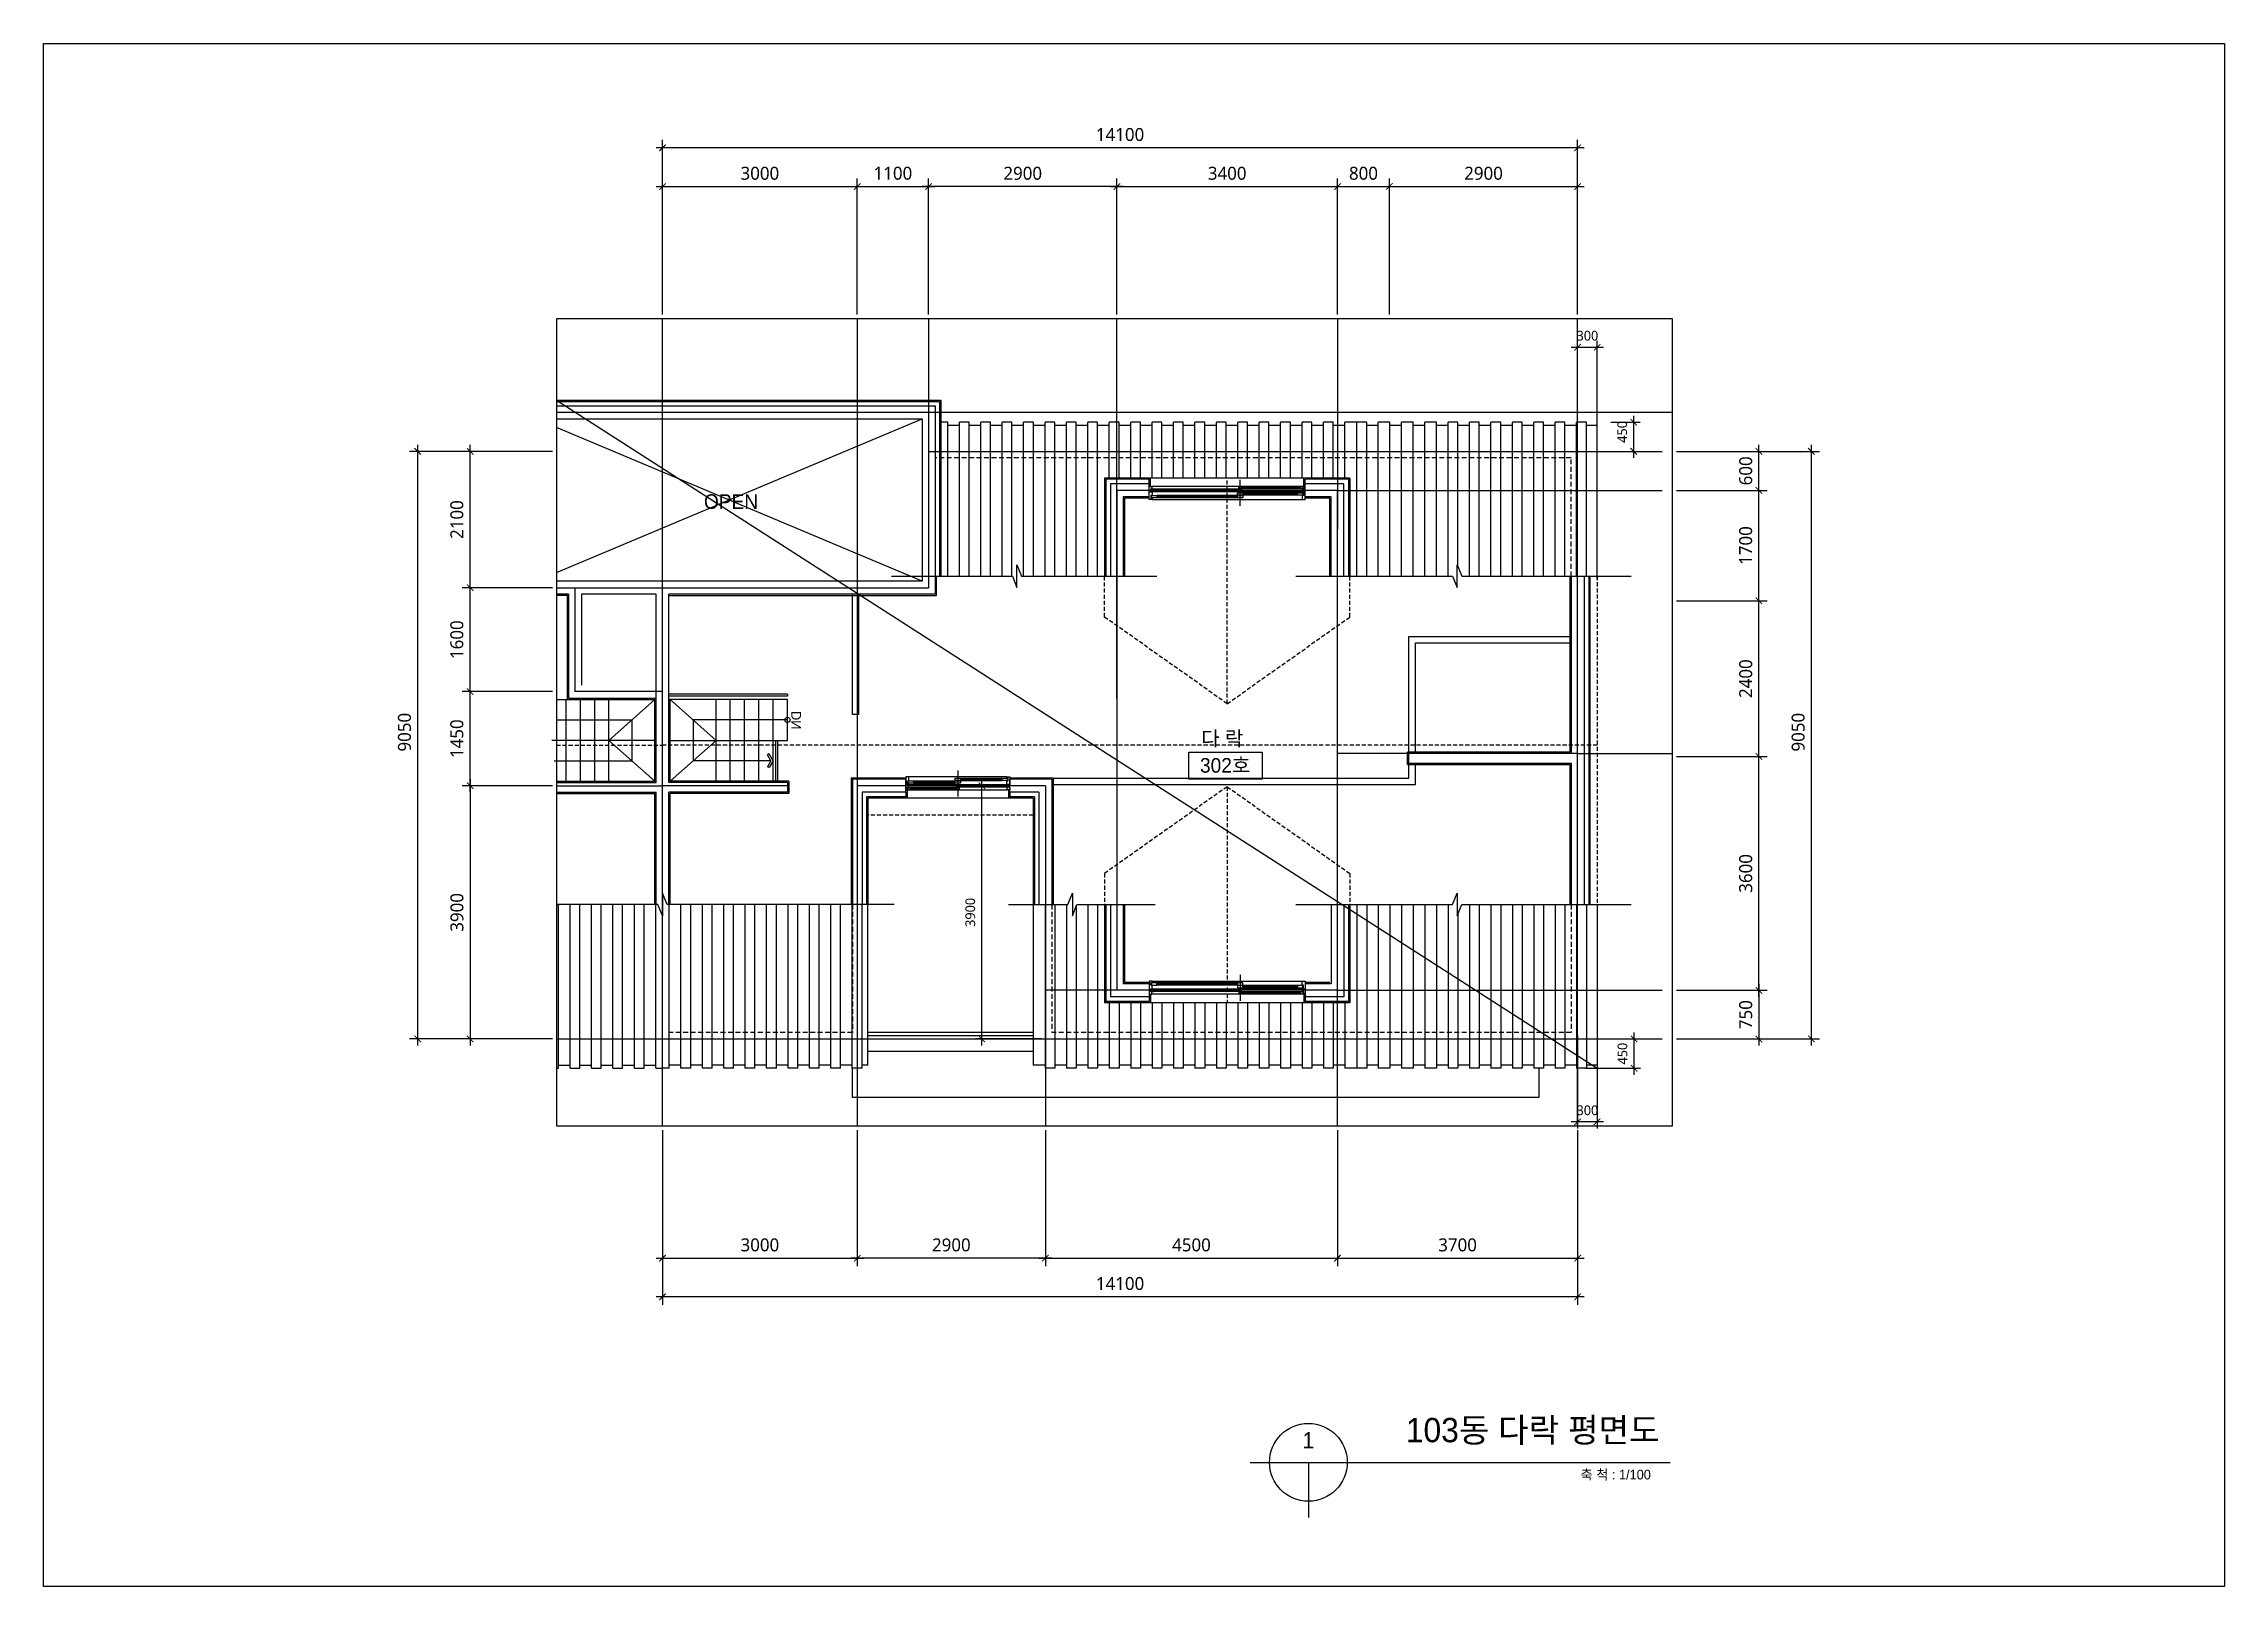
# Model space of a CAD drawing. Extents: x 11416736 to 11582377, y -14295679 to -14163266.
# Drawn here: x 11480660 to 11514260, y -14231663 to -14207903 of the extents above; entities that cross this region are included whole.
import ezdxf
from ezdxf.enums import TextEntityAlignment as Align

# ---------------------------------------------------------------- set-up
doc = ezdxf.new("R2010")
doc.units = 0
doc.header["$LTSCALE"] = 50
doc.header["$MEASUREMENT"] = 0
doc.linetypes.add('HID', pattern=[2.3, 1.5, -0.8])
doc.linetypes.add('HIDDEN', pattern=[0.375, 0.25, -0.125])
doc.layers.get('0').update_dxf_attribs({"linetype": 'CONTINUOUS'})
doc.layers.get('DEFPOINTS').update_dxf_attribs({"linetype": 'CONTINUOUS'})
for name, color, linetype in [('! 01 진한선', 2, 'CONTINUOUS'), ('! 02 중간선_01', 3, 'CONTINUOUS'), ('! 04 가는선_01', 253, 'CONTINUOUS'), ('! 05 가는선_02', 252, 'CONTINUOUS'), ('! 06 중심선', 11, 'CONTINUOUS'), ('! 10 계단', 9, 'CONTINUOUS'), ('! 12 지시선_안내선', 252, 'CONTINUOUS'), ('! 19 점선', 13, 'HIDDEN'), ('! 22 text 진한선', 7, 'CONTINUOUS'), ('! 24 치수선', 1, 'CONTINUOUS'), ('! 32 스크린 75', 155, 'CONTINUOUS'), ('- 02 내력벽', 2, 'CONTINUOUS'), ('- 04 마감선 01', 125, 'CONTINUOUS'), ('6', 6, 'CONTINUOUS')]:
    doc.layers.add(name, color=color, linetype=linetype)
doc.styles.add('굴림', font='Gulim.ttf')
doc.styles.add('맑은 고딕', font='malgun.ttf')
doc.dimstyles.new('100-main', dxfattribs={"dimscale": 100, "dimtxt": 2, "dimasz": 1, "dimexe": 1.25, "dimexo": 0.625, "dimgap": 1, "dimtad": 1, "dimdec": 0, "dimtxsty": '맑은 고딕', "dimblk": 'ARCHTICK', "dimcen": 2.5, "dimdle": 1, "dimclrt": 7, "dimadec": 0, "dimazin": 0, "dimtfac": 1, "dimtdec": 0, "dimtix": 1, "dimtmove": 0, "dimatfit": 3, "dimldrblk": 'DOT', "dimfxl": 0, "dimarcsym": 0})
doc.dimstyles.new('100-sub', dxfattribs={"dimscale": 100, "dimtxt": 1.5, "dimasz": 1, "dimexe": 1, "dimexo": 0.625, "dimgap": 1, "dimtad": 1, "dimdec": 0, "dimtxsty": '맑은 고딕', "dimblk": 'ARCHTICK', "dimcen": 2.5, "dimdle": 1, "dimclrt": 7, "dimadec": 0, "dimazin": 0, "dimtfac": 1, "dimtdec": 0, "dimtix": 1, "dimtmove": 0, "dimatfit": 3, "dimldrblk": 'DOT', "dimfxl": 0, "dimarcsym": 0})

msp = doc.modelspace()

# ---------------------------------------------------------------- texts
at = {"layer": '! 12 지시선_안내선', "style": '굴림', "text_generation_flag": 4}
msp.add_text('DN', height=150, rotation=270, dxfattribs=at).set_placement((11492329.4, -14218182.4))
at = {"layer": '! 22 text 진한선', "linetype": 'Continuous', "style": '굴림'}
for s, p in [('OPEN', (11490834.1, -14215069)), ('다 락', (11498497.8, -14218718.4)), ('302호', (11498477.3, -14219131.3))]:
    msp.add_text(s, height=225, dxfattribs=at).set_placement(p)
at = {"layer": '! 22 text 진한선', "style": '굴림'}
for s, height, p in [('103동 다락 평면도', 374.553, (11505558.1, -14229555.8)), ('축 척 : 1/100', 149.821, (11505423.4, -14230061.7))]:
    msp.add_text(s, height=height, dxfattribs=at).set_placement(p, align=Align.BOTTOM_RIGHT)
msp.add_text('1', height=249.7, dxfattribs=at).set_placement((11500147, -14229612.9), align=Align.BOTTOM_CENTER)

# ---------------------------------------------------------------- blocks, each defined once
blk = doc.blocks.new('_ARCHTICK')
at = {"color": 0, "linetype": 'ByBlock', "const_width": 0.15}
blk.add_lwpolyline([(-0.5, -0.5), (0.5, 0.5)], dxfattribs=at)
blk = doc.blocks.new('*D23')
at = {"layer": '! 24 치수선', "color": 0, "lineweight": -2}
for p, q in [((11504196, -14212580), (11504696, -14212580)), ((11504296, -14213853), (11504296, -14212480)), ((11504596, -14213853), (11504596, -14212480))]:
    blk.add_line(p, q, dxfattribs=at)
at = {"layer": 'DEFPOINTS', "color": 0}
for p in [(11504596, -14212580), (11504296, -14213916), (11504596, -14213916)]:
    blk.add_point(p, dxfattribs=at)
at = {"layer": '! 24 치수선', "color": 0, "linetype": 'ByBlock', "lineweight": -2, "xscale": 100, "yscale": 100, "zscale": 100, "rotation": 180}
blk.add_blockref('_ARCHTICK', (11504296, -14212580), dxfattribs=at)
at = {"layer": '! 24 치수선', "color": 0, "linetype": 'ByBlock', "lineweight": -2, "xscale": 100, "yscale": 100, "zscale": 100}
blk.add_blockref('_ARCHTICK', (11504596, -14212580), dxfattribs=at)
at = {"layer": '! 24 치수선', "color": 7, "ltscale": 30, "insert": (11504446, -14212402), "char_height": 150, "attachment_point": 5, "style": '맑은 고딕'}
blk.add_mtext('300', dxfattribs=at)
blk = doc.blocks.new('_Dot')
at = {"color": 0, "linetype": 'ByBlock', "lineweight": -2}
blk.add_line((-0.5, 0), (-1, 0), dxfattribs=at)
at = {"color": 0, "linetype": 'ByBlock', "const_width": 0.5}
blk.add_lwpolyline([(-0.25, 0, 1), (0.25, 0, 1)], format="xyb", close=True, dxfattribs=at)
blk = doc.blocks.new('*D24')
at = {"layer": '! 24 치수선', "color": 0, "lineweight": -2}
for p, q in [((11504296, -14223180), (11504296, -14224609)), ((11504596, -14223030), (11504596, -14224609)), ((11504696, -14224509), (11504196, -14224509))]:
    blk.add_line(p, q, dxfattribs=at)
at = {"layer": 'DEFPOINTS', "color": 0}
for p in [(11504296, -14223117), (11504596, -14222967), (11504296, -14224509)]:
    blk.add_point(p, dxfattribs=at)
at = {"layer": '! 24 치수선', "color": 0, "linetype": 'ByBlock', "lineweight": -2, "xscale": 100, "yscale": 100, "zscale": 100, "rotation": 180}
blk.add_blockref('_ARCHTICK', (11504296, -14224509), dxfattribs=at)
at = {"layer": '! 24 치수선', "color": 0, "linetype": 'ByBlock', "lineweight": -2, "xscale": 100, "yscale": 100, "zscale": 100}
blk.add_blockref('_ARCHTICK', (11504596, -14224509), dxfattribs=at)
at = {"layer": '! 24 치수선', "color": 7, "ltscale": 30, "insert": (11504446, -14224332), "char_height": 150, "attachment_point": 5, "style": '맑은 고딕'}
blk.add_mtext('300', dxfattribs=at)
blk = doc.blocks.new('*D25')
at = {"layer": '! 24 치수선', "color": 0, "lineweight": -2}
for p, q in [((11504808, -14213733), (11505260, -14213733)), ((11505160, -14214283), (11505160, -14213633)), ((11504808, -14214183), (11505260, -14214183))]:
    blk.add_line(p, q, dxfattribs=at)
at = {"layer": 'DEFPOINTS', "color": 0}
for p in [(11504746, -14213733), (11505160, -14213733), (11504746, -14214183)]:
    blk.add_point(p, dxfattribs=at)
at = {"layer": '! 24 치수선', "color": 0, "linetype": 'ByBlock', "lineweight": -2, "xscale": 100, "yscale": 100, "zscale": 100}
for p, rotation in [((11505160, -14213733), 90), ((11505160, -14214183), 270)]:
    blk.add_blockref('_ARCHTICK', p, dxfattribs=dict(at, rotation=rotation))
at = {"layer": '! 24 치수선', "color": 7, "ltscale": 30, "insert": (11504983, -14213883), "char_height": 150, "attachment_point": 5, "rotation": 90, "style": '맑은 고딕'}
blk.add_mtext('450', dxfattribs=at)
blk = doc.blocks.new('*D26')
at = {"layer": '! 24 치수선', "color": 0, "lineweight": -2}
for p, q in [((11505165, -14223783), (11505165, -14223133)), ((11504417, -14223233), (11505265, -14223233)), ((11504417, -14223683), (11505265, -14223683))]:
    blk.add_line(p, q, dxfattribs=at)
at = {"layer": 'DEFPOINTS', "color": 0}
for p in [(11504354, -14223233), (11505165, -14223233), (11504354, -14223683)]:
    blk.add_point(p, dxfattribs=at)
at = {"layer": '! 24 치수선', "color": 0, "linetype": 'ByBlock', "lineweight": -2, "xscale": 100, "yscale": 100, "zscale": 100}
for p, rotation in [((11505165, -14223233), 90), ((11505165, -14223683), 270)]:
    blk.add_blockref('_ARCHTICK', p, dxfattribs=dict(at, rotation=rotation))
at = {"layer": '! 24 치수선', "color": 7, "ltscale": 30, "insert": (11504987, -14223458), "char_height": 150, "attachment_point": 5, "rotation": 90, "style": '맑은 고딕'}
blk.add_mtext('450', dxfattribs=at)
blk = doc.blocks.new('*D27')
at = {"layer": '! 24 치수선', "color": 0, "lineweight": -2}
for p, q in [((11496033, -14219333), (11495016, -14219333)), ((11495116, -14223333), (11495116, -14219233)), ((11496033, -14223233), (11495016, -14223233))]:
    blk.add_line(p, q, dxfattribs=at)
at = {"layer": 'DEFPOINTS', "color": 0}
for p in [(11495116, -14219333), (11496096, -14219333), (11496096, -14223233)]:
    blk.add_point(p, dxfattribs=at)
at = {"layer": '! 24 치수선', "color": 0, "linetype": 'ByBlock', "lineweight": -2, "xscale": 100, "yscale": 100, "zscale": 100}
for p, rotation in [((11495116, -14219333), 90), ((11495116, -14223233), 270)]:
    blk.add_blockref('_ARCHTICK', p, dxfattribs=dict(at, rotation=rotation))
at = {"layer": '! 24 치수선', "color": 7, "ltscale": 30, "insert": (11494938, -14221283), "char_height": 150, "attachment_point": 5, "rotation": 90, "style": '맑은 고딕'}
blk.add_mtext('3900', dxfattribs=at)
blk = doc.blocks.new('arrow1')
for p, q in [((0, 0), (0.29, 0.5)), ((0, 0), (0.29, -0.5)), ((0.16, 0), (0.41, 0.43)), ((0.16, 0), (0.41, -0.43)), ((0.29, 0.5), (0.41, 0.43)), ((0.29, -0.5), (0.41, -0.43))]:
    blk.add_line(p, q)
blk = doc.blocks.new('*D41')
at = {"layer": '! 24 치수선', "color": 0, "lineweight": -2}
for p, q in [((11490196, -14224635), (11490196, -14226733)), ((11493196, -14224635), (11493196, -14226733)), ((11490096, -14226608), (11493296, -14226608))]:
    blk.add_line(p, q, dxfattribs=at)
at = {"layer": 'DEFPOINTS', "color": 0}
for p in [(11490196, -14224572), (11493196, -14224572), (11493196, -14226608)]:
    blk.add_point(p, dxfattribs=at)
at = {"layer": '! 24 치수선', "color": 0, "linetype": 'ByBlock', "lineweight": -2, "xscale": 100, "yscale": 100, "zscale": 100, "rotation": 180}
blk.add_blockref('_ARCHTICK', (11490196, -14226608), dxfattribs=at)
at = {"layer": '! 24 치수선', "color": 0, "linetype": 'ByBlock', "lineweight": -2, "xscale": 100, "yscale": 100, "zscale": 100}
blk.add_blockref('_ARCHTICK', (11493196, -14226608), dxfattribs=at)
at = {"layer": '! 24 치수선', "color": 7, "ltscale": 30, "insert": (11491696, -14226405), "char_height": 200, "attachment_point": 5, "style": '맑은 고딕'}
blk.add_mtext('3000', dxfattribs=at)
blk = doc.blocks.new('*D42')
at = {"layer": '! 24 치수선', "color": 0, "lineweight": -2}
for p, q in [((11496096, -14224635), (11496096, -14226733)), ((11500596, -14224635), (11500596, -14226733)), ((11495996, -14226608), (11500696, -14226608))]:
    blk.add_line(p, q, dxfattribs=at)
at = {"layer": 'DEFPOINTS', "color": 0}
for p in [(11496096, -14224572), (11500596, -14224572), (11500596, -14226608)]:
    blk.add_point(p, dxfattribs=at)
at = {"layer": '! 24 치수선', "color": 0, "linetype": 'ByBlock', "lineweight": -2, "xscale": 100, "yscale": 100, "zscale": 100, "rotation": 180}
blk.add_blockref('_ARCHTICK', (11496096, -14226608), dxfattribs=at)
at = {"layer": '! 24 치수선', "color": 0, "linetype": 'ByBlock', "lineweight": -2, "xscale": 100, "yscale": 100, "zscale": 100}
blk.add_blockref('_ARCHTICK', (11500596, -14226608), dxfattribs=at)
at = {"layer": '! 24 치수선', "color": 7, "ltscale": 30, "insert": (11498346, -14226405), "char_height": 200, "attachment_point": 5, "style": '맑은 고딕'}
blk.add_mtext('4500', dxfattribs=at)
blk = doc.blocks.new('*D43')
at = {"layer": '! 24 치수선', "color": 0, "lineweight": -2}
for p, q in [((11500596, -14224635), (11500596, -14226733)), ((11504296, -14224635), (11504296, -14226733)), ((11500496, -14226608), (11504396, -14226608))]:
    blk.add_line(p, q, dxfattribs=at)
at = {"layer": 'DEFPOINTS', "color": 0}
for p in [(11500596, -14224572), (11504296, -14224572), (11504296, -14226608)]:
    blk.add_point(p, dxfattribs=at)
at = {"layer": '! 24 치수선', "color": 0, "linetype": 'ByBlock', "lineweight": -2, "xscale": 100, "yscale": 100, "zscale": 100, "rotation": 180}
blk.add_blockref('_ARCHTICK', (11500596, -14226608), dxfattribs=at)
at = {"layer": '! 24 치수선', "color": 0, "linetype": 'ByBlock', "lineweight": -2, "xscale": 100, "yscale": 100, "zscale": 100}
blk.add_blockref('_ARCHTICK', (11504296, -14226608), dxfattribs=at)
at = {"layer": '! 24 치수선', "color": 7, "ltscale": 30, "insert": (11502446, -14226405), "char_height": 200, "attachment_point": 5, "style": '맑은 고딕'}
blk.add_mtext('3700', dxfattribs=at)
blk = doc.blocks.new('*D44')
at = {"layer": '! 24 치수선', "color": 0, "lineweight": -2}
for p, q in [((11490196, -14224635), (11490196, -14227329)), ((11504296, -14224635), (11504296, -14227329)), ((11504396, -14227204), (11490096, -14227204))]:
    blk.add_line(p, q, dxfattribs=at)
at = {"layer": 'DEFPOINTS', "color": 0}
for p in [(11490196, -14224572), (11504296, -14224572), (11490196, -14227204)]:
    blk.add_point(p, dxfattribs=at)
at = {"layer": '! 24 치수선', "color": 0, "linetype": 'ByBlock', "lineweight": -2, "xscale": 100, "yscale": 100, "zscale": 100, "rotation": 180}
blk.add_blockref('_ARCHTICK', (11490196, -14227204), dxfattribs=at)
at = {"layer": '! 24 치수선', "color": 0, "linetype": 'ByBlock', "lineweight": -2, "xscale": 100, "yscale": 100, "zscale": 100}
blk.add_blockref('_ARCHTICK', (11504296, -14227204), dxfattribs=at)
at = {"layer": '! 24 치수선', "color": 7, "ltscale": 30, "insert": (11497246, -14227000), "char_height": 200, "attachment_point": 5, "style": '맑은 고딕'}
blk.add_mtext('14100', dxfattribs=at)
blk = doc.blocks.new('*D45')
at = {"layer": '! 24 치수선', "color": 0, "lineweight": -2}
for p, q in [((11493196, -14224635), (11493196, -14226733)), ((11496096, -14224635), (11496096, -14226733)), ((11496196, -14226608), (11493096, -14226608))]:
    blk.add_line(p, q, dxfattribs=at)
at = {"layer": 'DEFPOINTS', "color": 0}
for p in [(11493196, -14224572), (11496096, -14224572), (11493196, -14226608)]:
    blk.add_point(p, dxfattribs=at)
at = {"layer": '! 24 치수선', "color": 0, "linetype": 'ByBlock', "lineweight": -2, "xscale": 100, "yscale": 100, "zscale": 100, "rotation": 180}
blk.add_blockref('_ARCHTICK', (11493196, -14226608), dxfattribs=at)
at = {"layer": '! 24 치수선', "color": 0, "linetype": 'ByBlock', "lineweight": -2, "xscale": 100, "yscale": 100, "zscale": 100}
blk.add_blockref('_ARCHTICK', (11496096, -14226608), dxfattribs=at)
at = {"layer": '! 24 치수선', "color": 7, "ltscale": 30, "insert": (11494646, -14226405), "char_height": 200, "attachment_point": 5, "style": '맑은 고딕'}
blk.add_mtext('2900', dxfattribs=at)
blk = doc.blocks.new('*D46')
at = {"layer": '! 24 치수선', "color": 0, "lineweight": -2}
for p, q in [((11507897, -14223333), (11507897, -14214083)), ((11505821, -14214183), (11508022, -14214183)), ((11505821, -14223233), (11508022, -14223233))]:
    blk.add_line(p, q, dxfattribs=at)
at = {"layer": 'DEFPOINTS', "color": 0}
for p in [(11505759, -14214183), (11507897, -14214183), (11505759, -14223233)]:
    blk.add_point(p, dxfattribs=at)
at = {"layer": '! 24 치수선', "color": 0, "linetype": 'ByBlock', "lineweight": -2, "xscale": 100, "yscale": 100, "zscale": 100}
for p, rotation in [((11507897, -14214183), 90), ((11507897, -14223233), 270)]:
    blk.add_blockref('_ARCHTICK', p, dxfattribs=dict(at, rotation=rotation))
at = {"layer": '! 24 치수선', "color": 7, "ltscale": 30, "insert": (11507694, -14218508), "char_height": 200, "attachment_point": 5, "rotation": 90, "style": '맑은 고딕'}
blk.add_mtext('9050', dxfattribs=at)
blk = doc.blocks.new('*D47')
at = {"layer": '! 24 치수선', "color": 0, "lineweight": -2}
for p, q in [((11507089, -14222583), (11507089, -14218783)), ((11505821, -14218883), (11507214, -14218883)), ((11505821, -14222483), (11507214, -14222483))]:
    blk.add_line(p, q, dxfattribs=at)
at = {"layer": 'DEFPOINTS', "color": 0}
for p in [(11505759, -14218883), (11507089, -14218883), (11505759, -14222483)]:
    blk.add_point(p, dxfattribs=at)
at = {"layer": '! 24 치수선', "color": 0, "linetype": 'ByBlock', "lineweight": -2, "xscale": 100, "yscale": 100, "zscale": 100}
for p, rotation in [((11507089, -14218883), 90), ((11507089, -14222483), 270)]:
    blk.add_blockref('_ARCHTICK', p, dxfattribs=dict(at, rotation=rotation))
at = {"layer": '! 24 치수선', "color": 7, "ltscale": 30, "insert": (11506886, -14220683), "char_height": 200, "attachment_point": 5, "rotation": 90, "style": '맑은 고딕'}
blk.add_mtext('3600', dxfattribs=at)
blk = doc.blocks.new('*D48')
at = {"layer": '! 24 치수선', "color": 0, "lineweight": -2}
for p, q in [((11505821, -14214783), (11507214, -14214783)), ((11507089, -14216583), (11507089, -14214683)), ((11505821, -14216483), (11507214, -14216483))]:
    blk.add_line(p, q, dxfattribs=at)
at = {"layer": 'DEFPOINTS', "color": 0}
for p in [(11505759, -14214783), (11507089, -14214783), (11505759, -14216483)]:
    blk.add_point(p, dxfattribs=at)
at = {"layer": '! 24 치수선', "color": 0, "linetype": 'ByBlock', "lineweight": -2, "xscale": 100, "yscale": 100, "zscale": 100}
for p, rotation in [((11507089, -14214783), 90), ((11507089, -14216483), 270)]:
    blk.add_blockref('_ARCHTICK', p, dxfattribs=dict(at, rotation=rotation))
at = {"layer": '! 24 치수선', "color": 7, "ltscale": 30, "insert": (11506885, -14215633), "char_height": 200, "attachment_point": 5, "rotation": 90, "style": '맑은 고딕'}
blk.add_mtext('1700', dxfattribs=at)
blk = doc.blocks.new('*D49')
at = {"layer": '! 24 치수선', "color": 0, "lineweight": -2}
for p, q in [((11507089, -14214883), (11507089, -14214083)), ((11505821, -14214183), (11507214, -14214183)), ((11505821, -14214783), (11507214, -14214783))]:
    blk.add_line(p, q, dxfattribs=at)
at = {"layer": 'DEFPOINTS', "color": 0}
for p in [(11505759, -14214183), (11507089, -14214183), (11505759, -14214783)]:
    blk.add_point(p, dxfattribs=at)
at = {"layer": '! 24 치수선', "color": 0, "linetype": 'ByBlock', "lineweight": -2, "xscale": 100, "yscale": 100, "zscale": 100}
for p, rotation in [((11507089, -14214183), 90), ((11507089, -14214783), 270)]:
    blk.add_blockref('_ARCHTICK', p, dxfattribs=dict(at, rotation=rotation))
at = {"layer": '! 24 치수선', "color": 7, "ltscale": 30, "insert": (11506886, -14214483), "char_height": 200, "attachment_point": 5, "rotation": 90, "style": '맑은 고딕'}
blk.add_mtext('600', dxfattribs=at)
blk = doc.blocks.new('*D50')
at = {"layer": '! 24 치수선', "color": 0, "lineweight": -2}
for p, q in [((11505821, -14222483), (11507214, -14222483)), ((11507089, -14222383), (11507089, -14223333)), ((11505821, -14223233), (11507214, -14223233))]:
    blk.add_line(p, q, dxfattribs=at)
at = {"layer": 'DEFPOINTS', "color": 0}
for p in [(11505759, -14222483), (11505759, -14223233), (11507089, -14223233)]:
    blk.add_point(p, dxfattribs=at)
at = {"layer": '! 24 치수선', "color": 0, "linetype": 'ByBlock', "lineweight": -2, "xscale": 100, "yscale": 100, "zscale": 100}
for p, rotation in [((11507089, -14222483), 90), ((11507089, -14223233), 270)]:
    blk.add_blockref('_ARCHTICK', p, dxfattribs=dict(at, rotation=rotation))
at = {"layer": '! 24 치수선', "color": 7, "ltscale": 30, "insert": (11506886, -14222858), "char_height": 200, "attachment_point": 5, "rotation": 90, "style": '맑은 고딕'}
blk.add_mtext('750', dxfattribs=at)
blk = doc.blocks.new('*D51')
at = {"layer": '! 24 치수선', "color": 0, "lineweight": -2}
for p, q in [((11505821, -14216483), (11507214, -14216483)), ((11507089, -14218983), (11507089, -14216383)), ((11505821, -14218883), (11507214, -14218883))]:
    blk.add_line(p, q, dxfattribs=at)
at = {"layer": 'DEFPOINTS', "color": 0}
for p in [(11505759, -14216483), (11507089, -14216483), (11505759, -14218883)]:
    blk.add_point(p, dxfattribs=at)
at = {"layer": '! 24 치수선', "color": 0, "linetype": 'ByBlock', "lineweight": -2, "xscale": 100, "yscale": 100, "zscale": 100}
for p, rotation in [((11507089, -14216483), 90), ((11507089, -14218883), 270)]:
    blk.add_blockref('_ARCHTICK', p, dxfattribs=dict(at, rotation=rotation))
at = {"layer": '! 24 치수선', "color": 7, "ltscale": 30, "insert": (11506886, -14217683), "char_height": 200, "attachment_point": 5, "rotation": 90, "style": '맑은 고딕'}
blk.add_mtext('2400', dxfattribs=at)
blk = doc.blocks.new('*D52')
at = {"layer": '! 24 치수선', "color": 0, "lineweight": -2}
for p, q in [((11497096, -14210104), (11500696, -14210104)), ((11497196, -14212077), (11497196, -14209979)), ((11500596, -14212077), (11500596, -14209979))]:
    blk.add_line(p, q, dxfattribs=at)
at = {"layer": 'DEFPOINTS', "color": 0}
for p in [(11500596, -14210104), (11497196, -14212139), (11500596, -14212139)]:
    blk.add_point(p, dxfattribs=at)
at = {"layer": '! 24 치수선', "color": 0, "linetype": 'ByBlock', "lineweight": -2, "xscale": 100, "yscale": 100, "zscale": 100, "rotation": 180}
blk.add_blockref('_ARCHTICK', (11497196, -14210104), dxfattribs=at)
at = {"layer": '! 24 치수선', "color": 0, "linetype": 'ByBlock', "lineweight": -2, "xscale": 100, "yscale": 100, "zscale": 100}
blk.add_blockref('_ARCHTICK', (11500596, -14210104), dxfattribs=at)
at = {"layer": '! 24 치수선', "color": 7, "ltscale": 30, "insert": (11498896, -14209901), "char_height": 200, "attachment_point": 5, "style": '맑은 고딕'}
blk.add_mtext('3400', dxfattribs=at)
blk = doc.blocks.new('*D53')
at = {"layer": '! 24 치수선', "color": 0, "lineweight": -2}
for p, q in [((11501296, -14210104), (11504396, -14210104)), ((11501396, -14212077), (11501396, -14209979)), ((11504296, -14212077), (11504296, -14209979))]:
    blk.add_line(p, q, dxfattribs=at)
at = {"layer": 'DEFPOINTS', "color": 0}
for p in [(11504296, -14210104), (11501396, -14212139), (11504296, -14212139)]:
    blk.add_point(p, dxfattribs=at)
at = {"layer": '! 24 치수선', "color": 0, "linetype": 'ByBlock', "lineweight": -2, "xscale": 100, "yscale": 100, "zscale": 100, "rotation": 180}
blk.add_blockref('_ARCHTICK', (11501396, -14210104), dxfattribs=at)
at = {"layer": '! 24 치수선', "color": 0, "linetype": 'ByBlock', "lineweight": -2, "xscale": 100, "yscale": 100, "zscale": 100}
blk.add_blockref('_ARCHTICK', (11504296, -14210104), dxfattribs=at)
at = {"layer": '! 24 치수선', "color": 7, "ltscale": 30, "insert": (11502846, -14209901), "char_height": 200, "attachment_point": 5, "style": '맑은 고딕'}
blk.add_mtext('2900', dxfattribs=at)
blk = doc.blocks.new('*D54')
at = {"layer": '! 24 치수선', "color": 0, "lineweight": -2}
for p, q in [((11490196, -14212077), (11490196, -14209383)), ((11504296, -14212077), (11504296, -14209383)), ((11504396, -14209508), (11490096, -14209508))]:
    blk.add_line(p, q, dxfattribs=at)
at = {"layer": 'DEFPOINTS', "color": 0}
for p in [(11490196, -14209508), (11490196, -14212139), (11504296, -14212139)]:
    blk.add_point(p, dxfattribs=at)
at = {"layer": '! 24 치수선', "color": 0, "linetype": 'ByBlock', "lineweight": -2, "xscale": 100, "yscale": 100, "zscale": 100, "rotation": 180}
blk.add_blockref('_ARCHTICK', (11490196, -14209508), dxfattribs=at)
at = {"layer": '! 24 치수선', "color": 0, "linetype": 'ByBlock', "lineweight": -2, "xscale": 100, "yscale": 100, "zscale": 100}
blk.add_blockref('_ARCHTICK', (11504296, -14209508), dxfattribs=at)
at = {"layer": '! 24 치수선', "color": 7, "ltscale": 30, "insert": (11497246, -14209304), "char_height": 200, "attachment_point": 5, "style": '맑은 고딕'}
blk.add_mtext('14100', dxfattribs=at)
blk = doc.blocks.new('*D55')
at = {"layer": '! 24 치수선', "color": 0, "lineweight": -2}
for p, q in [((11497296, -14210104), (11494196, -14210104)), ((11494296, -14212077), (11494296, -14209979)), ((11497196, -14212077), (11497196, -14209979))]:
    blk.add_line(p, q, dxfattribs=at)
at = {"layer": 'DEFPOINTS', "color": 0}
for p in [(11494296, -14210104), (11494296, -14212139), (11497196, -14212139)]:
    blk.add_point(p, dxfattribs=at)
at = {"layer": '! 24 치수선', "color": 0, "linetype": 'ByBlock', "lineweight": -2, "xscale": 100, "yscale": 100, "zscale": 100, "rotation": 180}
blk.add_blockref('_ARCHTICK', (11494296, -14210104), dxfattribs=at)
at = {"layer": '! 24 치수선', "color": 0, "linetype": 'ByBlock', "lineweight": -2, "xscale": 100, "yscale": 100, "zscale": 100}
blk.add_blockref('_ARCHTICK', (11497196, -14210104), dxfattribs=at)
at = {"layer": '! 24 치수선', "color": 7, "ltscale": 30, "insert": (11495746, -14209901), "char_height": 200, "attachment_point": 5, "style": '맑은 고딕'}
blk.add_mtext('2900', dxfattribs=at)
blk = doc.blocks.new('*D56')
at = {"layer": '! 24 치수선', "color": 0, "lineweight": -2}
for p, q in [((11500496, -14210104), (11501496, -14210104)), ((11500596, -14212077), (11500596, -14209979)), ((11501396, -14212077), (11501396, -14209979))]:
    blk.add_line(p, q, dxfattribs=at)
at = {"layer": 'DEFPOINTS', "color": 0}
for p in [(11501396, -14210104), (11500596, -14212139), (11501396, -14212139)]:
    blk.add_point(p, dxfattribs=at)
at = {"layer": '! 24 치수선', "color": 0, "linetype": 'ByBlock', "lineweight": -2, "xscale": 100, "yscale": 100, "zscale": 100, "rotation": 180}
blk.add_blockref('_ARCHTICK', (11500596, -14210104), dxfattribs=at)
at = {"layer": '! 24 치수선', "color": 0, "linetype": 'ByBlock', "lineweight": -2, "xscale": 100, "yscale": 100, "zscale": 100}
blk.add_blockref('_ARCHTICK', (11501396, -14210104), dxfattribs=at)
at = {"layer": '! 24 치수선', "color": 7, "ltscale": 30, "insert": (11500996, -14209901), "char_height": 200, "attachment_point": 5, "style": '맑은 고딕'}
blk.add_mtext('800', dxfattribs=at)
blk = doc.blocks.new('*D57')
at = {"layer": '! 24 치수선', "color": 0, "lineweight": -2}
for p, q in [((11493096, -14210104), (11494396, -14210104)), ((11493196, -14212077), (11493196, -14209979)), ((11494296, -14212077), (11494296, -14209979))]:
    blk.add_line(p, q, dxfattribs=at)
at = {"layer": 'DEFPOINTS', "color": 0}
for p in [(11494296, -14210104), (11493196, -14212139), (11494296, -14212139)]:
    blk.add_point(p, dxfattribs=at)
at = {"layer": '! 24 치수선', "color": 0, "linetype": 'ByBlock', "lineweight": -2, "xscale": 100, "yscale": 100, "zscale": 100, "rotation": 180}
blk.add_blockref('_ARCHTICK', (11493196, -14210104), dxfattribs=at)
at = {"layer": '! 24 치수선', "color": 0, "linetype": 'ByBlock', "lineweight": -2, "xscale": 100, "yscale": 100, "zscale": 100}
blk.add_blockref('_ARCHTICK', (11494296, -14210104), dxfattribs=at)
at = {"layer": '! 24 치수선', "color": 7, "ltscale": 30, "insert": (11493746, -14209900), "char_height": 200, "attachment_point": 5, "style": '맑은 고딕'}
blk.add_mtext('1100', dxfattribs=at)
blk = doc.blocks.new('*D58')
at = {"layer": '! 24 치수선', "color": 0, "lineweight": -2}
for p, q in [((11490096, -14210104), (11493296, -14210104)), ((11490196, -14212077), (11490196, -14209979)), ((11493196, -14212077), (11493196, -14209979))]:
    blk.add_line(p, q, dxfattribs=at)
at = {"layer": 'DEFPOINTS', "color": 0}
for p in [(11493196, -14210104), (11490196, -14212139), (11493196, -14212139)]:
    blk.add_point(p, dxfattribs=at)
at = {"layer": '! 24 치수선', "color": 0, "linetype": 'ByBlock', "lineweight": -2, "xscale": 100, "yscale": 100, "zscale": 100, "rotation": 180}
blk.add_blockref('_ARCHTICK', (11490196, -14210104), dxfattribs=at)
at = {"layer": '! 24 치수선', "color": 0, "linetype": 'ByBlock', "lineweight": -2, "xscale": 100, "yscale": 100, "zscale": 100}
blk.add_blockref('_ARCHTICK', (11493196, -14210104), dxfattribs=at)
at = {"layer": '! 24 치수선', "color": 7, "ltscale": 30, "insert": (11491696, -14209901), "char_height": 200, "attachment_point": 5, "style": '맑은 고딕'}
blk.add_mtext('3000', dxfattribs=at)
blk = doc.blocks.new('*D59')
at = {"layer": '! 24 치수선', "color": 0, "lineweight": -2}
for p, q in [((11486424, -14223333), (11486424, -14214083)), ((11488500, -14214183), (11486299, -14214183)), ((11488500, -14223233), (11486299, -14223233))]:
    blk.add_line(p, q, dxfattribs=at)
at = {"layer": 'DEFPOINTS', "color": 0}
for p in [(11486424, -14214183), (11488562, -14214183), (11488562, -14223233)]:
    blk.add_point(p, dxfattribs=at)
at = {"layer": '! 24 치수선', "color": 0, "linetype": 'ByBlock', "lineweight": -2, "xscale": 100, "yscale": 100, "zscale": 100}
for p, rotation in [((11486424, -14214183), 90), ((11486424, -14223233), 270)]:
    blk.add_blockref('_ARCHTICK', p, dxfattribs=dict(at, rotation=rotation))
at = {"layer": '! 24 치수선', "color": 7, "ltscale": 30, "insert": (11486221, -14218508), "char_height": 200, "attachment_point": 5, "rotation": 90, "style": '맑은 고딕'}
blk.add_mtext('9050', dxfattribs=at)
blk = doc.blocks.new('*D60')
at = {"layer": '! 24 치수선', "color": 0, "lineweight": -2}
for p, q in [((11487232, -14219433), (11487232, -14217783)), ((11488500, -14217883), (11487107, -14217883)), ((11488500, -14219333), (11487107, -14219333))]:
    blk.add_line(p, q, dxfattribs=at)
at = {"layer": 'DEFPOINTS', "color": 0}
for p in [(11487232, -14217883), (11488562, -14217883), (11488562, -14219333)]:
    blk.add_point(p, dxfattribs=at)
at = {"layer": '! 24 치수선', "color": 0, "linetype": 'ByBlock', "lineweight": -2, "xscale": 100, "yscale": 100, "zscale": 100}
for p, rotation in [((11487232, -14217883), 90), ((11487232, -14219333), 270)]:
    blk.add_blockref('_ARCHTICK', p, dxfattribs=dict(at, rotation=rotation))
at = {"layer": '! 24 치수선', "color": 7, "ltscale": 30, "insert": (11487028, -14218608), "char_height": 200, "attachment_point": 5, "rotation": 90, "style": '맑은 고딕'}
blk.add_mtext('1450', dxfattribs=at)
blk = doc.blocks.new('*D61')
at = {"layer": '! 24 치수선', "color": 0, "lineweight": -2}
for p, q in [((11487232, -14216383), (11487232, -14214083)), ((11488500, -14214183), (11487107, -14214183)), ((11488500, -14216283), (11487107, -14216283))]:
    blk.add_line(p, q, dxfattribs=at)
at = {"layer": 'DEFPOINTS', "color": 0}
for p in [(11487232, -14214183), (11488562, -14214183), (11488562, -14216283)]:
    blk.add_point(p, dxfattribs=at)
at = {"layer": '! 24 치수선', "color": 0, "linetype": 'ByBlock', "lineweight": -2, "xscale": 100, "yscale": 100, "zscale": 100}
for p, rotation in [((11487232, -14214183), 90), ((11487232, -14216283), 270)]:
    blk.add_blockref('_ARCHTICK', p, dxfattribs=dict(at, rotation=rotation))
at = {"layer": '! 24 치수선', "color": 7, "ltscale": 30, "insert": (11487028, -14215233), "char_height": 200, "attachment_point": 5, "rotation": 90, "style": '맑은 고딕'}
blk.add_mtext('2100', dxfattribs=at)
blk = doc.blocks.new('*D62')
at = {"layer": '! 24 치수선', "color": 0, "lineweight": -2}
for p, q in [((11488500, -14219333), (11487107, -14219333)), ((11487232, -14219233), (11487232, -14223333)), ((11488500, -14223233), (11487107, -14223233))]:
    blk.add_line(p, q, dxfattribs=at)
at = {"layer": 'DEFPOINTS', "color": 0}
for p in [(11488562, -14219333), (11487232, -14223233), (11488562, -14223233)]:
    blk.add_point(p, dxfattribs=at)
at = {"layer": '! 24 치수선', "color": 0, "linetype": 'ByBlock', "lineweight": -2, "xscale": 100, "yscale": 100, "zscale": 100}
for p, rotation in [((11487232, -14219333), 90), ((11487232, -14223233), 270)]:
    blk.add_blockref('_ARCHTICK', p, dxfattribs=dict(at, rotation=rotation))
at = {"layer": '! 24 치수선', "color": 7, "ltscale": 30, "insert": (11487029, -14221283), "char_height": 200, "attachment_point": 5, "rotation": 90, "style": '맑은 고딕'}
blk.add_mtext('3900', dxfattribs=at)
blk = doc.blocks.new('*D63')
at = {"layer": '! 24 치수선', "color": 0, "lineweight": -2}
for p, q in [((11488500, -14216283), (11487107, -14216283)), ((11487232, -14217983), (11487232, -14216183)), ((11488500, -14217883), (11487107, -14217883))]:
    blk.add_line(p, q, dxfattribs=at)
at = {"layer": 'DEFPOINTS', "color": 0}
for p in [(11487232, -14216283), (11488562, -14216283), (11488562, -14217883)]:
    blk.add_point(p, dxfattribs=at)
at = {"layer": '! 24 치수선', "color": 0, "linetype": 'ByBlock', "lineweight": -2, "xscale": 100, "yscale": 100, "zscale": 100}
for p, rotation in [((11487232, -14216283), 90), ((11487232, -14217883), 270)]:
    blk.add_blockref('_ARCHTICK', p, dxfattribs=dict(at, rotation=rotation))
at = {"layer": '! 24 치수선', "color": 7, "ltscale": 30, "insert": (11487028, -14217083), "char_height": 200, "attachment_point": 5, "rotation": 90, "style": '맑은 고딕'}
blk.add_mtext('1600', dxfattribs=at)

# ---------------------------------------------------------------- dimensions: what is measured, and where the dimension line sits
at = {"layer": '! 24 치수선'}
for base, p1, p2, angle, dimstyle, picture, middle in [((11490195.9, -14209508), (11504295.9, -14212139.5), (11490195.9, -14212139.5), 180, '100-main', '*D54', (11497245.9, -14209304.1)), ((11494295.9, -14210103.9), (11497195.9, -14212139.5), (11494295.9, -14212139.5), 180, '100-main', '*D55', (11495745.9, -14209900.6)), ((11487232.3, -14214183.5), (11488562.5, -14216283.5), (11488562.5, -14214183.5), 90, '100-main', '*D61', (11487028.4, -14215233.5)), ((11507089.1, -14214783.5), (11505758.9, -14216483.5), (11505758.9, -14214783.5), 90, '100-main', '*D48', (11506885.2, -14215633.5)), ((11487232.3, -14216283.5), (11488562.5, -14217883.5), (11488562.5, -14216283.5), 90, '100-main', '*D63', (11487028.4, -14217083.5)), ((11507089.1, -14216483.5), (11505758.9, -14218883.5), (11505758.9, -14216483.5), 90, '100-main', '*D51', (11506885.8, -14217683.5)), ((11487232.3, -14217883.5), (11488562.5, -14219333.5), (11488562.5, -14217883.5), 90, '100-main', '*D60', (11487028.4, -14218608.5)), ((11507089.1, -14218883.5), (11505758.9, -14222483.5), (11505758.9, -14218883.5), 90, '100-main', '*D47', (11506885.8, -14220683.5)), ((11487232.3, -14223233.5), (11488562.5, -14219333.5), (11488562.5, -14223233.5), 90, '100-main', '*D62', (11487028.9, -14221283.5)), ((11495115.7, -14219333.5), (11496095.9, -14223233.5), (11496095.9, -14219333.5), 90, '100-sub', '*D27', (11494938.2, -14221283.5)), ((11507089.1, -14223233.5), (11505758.9, -14222483.5), (11505758.9, -14223233.5), 90, '100-main', '*D50', (11506885.8, -14222858.5)), ((11490195.9, -14227203.9), (11504295.9, -14224572.5), (11490195.9, -14224572.5), 180, '100-main', '*D44', (11497245.9, -14227000.1)), ((11493195.9, -14226608), (11496095.9, -14224572.5), (11493195.9, -14224572.5), 180, '100-main', '*D45', (11494645.9, -14226404.7))]:
    dim = msp.add_linear_dim(base=base, p1=p1, p2=p2, angle=angle, dimstyle=dimstyle, dxfattribs=at)
    dim.commit()
    dim.dimension.update_dxf_attribs({"geometry": picture, "text_midpoint": middle})
for base, p1, p2, picture, middle in [((11493195.9, -14210103.9), (11490195.9, -14212139.5), (11493195.9, -14212139.5), '*D58', (11491695.9, -14209900.6)), ((11494295.9, -14210103.9), (11493195.9, -14212139.5), (11494295.9, -14212139.5), '*D57', (11493745.9, -14209900)), ((11500595.9, -14210103.9), (11497195.9, -14212139.5), (11500595.9, -14212139.5), '*D52', (11498895.9, -14209900.6)), ((11501395.9, -14210103.9), (11500595.9, -14212139.5), (11501395.9, -14212139.5), '*D56', (11500995.9, -14209900.6)), ((11504295.9, -14210103.9), (11501395.9, -14212139.5), (11504295.9, -14212139.5), '*D53', (11502845.9, -14209900.6)), ((11493195.9, -14226608), (11490195.9, -14224572.5), (11493195.9, -14224572.5), '*D41', (11491695.9, -14226404.7)), ((11500595.9, -14226608), (11496095.9, -14224572.5), (11500595.9, -14224572.5), '*D42', (11498345.9, -14226404.7)), ((11504295.9, -14226608), (11500595.9, -14224572.5), (11504295.9, -14224572.5), '*D43', (11502445.9, -14226404.7))]:
    dim = msp.add_linear_dim(base=base, p1=p1, p2=p2, dimstyle='100-main', dxfattribs=at)
    dim.commit()
    dim.dimension.update_dxf_attribs({"geometry": picture, "text_midpoint": middle})
for base, p1, p2, angle, dimstyle, picture, middle in [((11504595.9, -14212580), (11504295.9, -14213915.8), (11504595.9, -14213915.8), 180, '100-sub', '*D23', (11504445.9, -14212580)), ((11505160.2, -14213733.5), (11504745.9, -14214183.5), (11504745.9, -14213733.5), 90, '100-sub', '*D25', (11505160.2, -14213883.5)), ((11486424.2, -14214183.5), (11488562.5, -14223233.5), (11488562.5, -14214183.5), 90, '100-main', '*D59', (11486424.2, -14218508.5)), ((11507897.1, -14214183.5), (11505758.9, -14223233.5), (11505758.9, -14214183.5), 90, '100-main', '*D46', (11507897.1, -14218508.5)), ((11507089.1, -14214183.5), (11505758.9, -14214783.5), (11505758.9, -14214183.5), 90, '100-main', '*D49', (11507089.1, -14214483.5)), ((11504295.9, -14224509.3), (11504595.9, -14222967.1), (11504295.9, -14223117.1), 180, '100-sub', '*D24', (11504445.9, -14224509.3)), ((11505164.6, -14223233.5), (11504354.4, -14223683.5), (11504354.4, -14223233.5), 90, '100-sub', '*D26', (11505164.6, -14223458.5))]:
    dim = msp.add_linear_dim(base=base, p1=p1, p2=p2, angle=angle, dimstyle=dimstyle, dxfattribs=at)
    dim.commit()
    dim.dimension.update_dxf_attribs({"geometry": picture, "text_midpoint": middle, "dimtype": 160})

# ---------------------------------------------------------------- linework, layer by layer
at = {"layer": '! 01 진한선'}
for points in [[(11493722.9, -14216105.9), (11495587.6, -14216105.9), (11495657.6, -14216280.9), (11495657.6, -14215930.9), (11495727.6, -14216105.9), (11497813.2, -14216105.9)], [(11499953.5, -14216105.9), (11502368.9, -14216105.9), (11502438.9, -14216280.9), (11502438.9, -14215930.9), (11502508.9, -14216105.9), (11505122.5, -14216105.9)], [(11493765.9, -14221161.1), (11490265.9, -14221161.1), (11490195.9, -14220986.1), (11490195.9, -14221336.1), (11490125.9, -14221161.1), (11488562.5, -14221161.1)], [(11495524.2, -14221161.1), (11496442.1, -14221161.1), (11496512.1, -14220986.1), (11496512.1, -14221336.1), (11496582.1, -14221161.1), (11497785.1, -14221161.1)], [(11499953.5, -14221161.1), (11502368.9, -14221161.1), (11502438.9, -14220986.1), (11502438.9, -14221336.1), (11502508.9, -14221161.1), (11505122.5, -14221161.1)]]:
    msp.add_lwpolyline(points, dxfattribs=at)
at = {"layer": '! 02 중간선_01', "color": 3}
for p, q in [((11494589.9, -14213733.5), (11494485.9, -14213733.5)), ((11494769.9, -14213783.5), (11494589.9, -14213783.5)), ((11494919.9, -14213733.5), (11494769.9, -14213733.5)), ((11495099.9, -14213783.5), (11494919.9, -14213783.5)), ((11495249.9, -14213733.5), (11495099.9, -14213733.5)), ((11495429.9, -14213783.5), (11495249.9, -14213783.5)), ((11495579.9, -14213733.5), (11495429.9, -14213733.5)), ((11495759.9, -14213783.5), (11495579.9, -14213783.5)), ((11495909.9, -14213733.5), (11495759.9, -14213733.5)), ((11496089.9, -14213783.5), (11495909.9, -14213783.5)), ((11496239.9, -14213733.5), (11496089.9, -14213733.5)), ((11496419.9, -14213783.5), (11496239.9, -14213783.5)), ((11496569.9, -14213733.5), (11496419.9, -14213733.5)), ((11496749.9, -14213783.5), (11496569.9, -14213783.5)), ((11496899.9, -14213733.5), (11496749.9, -14213733.5)), ((11497079.9, -14213783.5), (11496899.9, -14213783.5)), ((11497229.9, -14213733.5), (11497079.9, -14213733.5)), ((11497409.9, -14213783.5), (11497229.9, -14213783.5)), ((11497559.9, -14213733.5), (11497409.9, -14213733.5)), ((11497739.9, -14213783.5), (11497559.9, -14213783.5)), ((11497889.9, -14213733.5), (11497739.9, -14213733.5)), ((11498069.9, -14213783.5), (11497889.9, -14213783.5)), ((11498219.9, -14213733.5), (11498069.9, -14213733.5)), ((11498399.9, -14213783.5), (11498219.9, -14213783.5)), ((11498549.9, -14213733.5), (11498399.9, -14213733.5)), ((11498729.9, -14213783.5), (11498549.9, -14213783.5)), ((11498879.9, -14213733.5), (11498729.9, -14213733.5)), ((11499059.9, -14213783.5), (11498879.9, -14213783.5)), ((11499209.9, -14213733.5), (11499059.9, -14213733.5)), ((11499389.9, -14213783.5), (11499209.9, -14213783.5)), ((11499539.9, -14213733.5), (11499389.9, -14213733.5)), ((11499719.9, -14213783.5), (11499539.9, -14213783.5)), ((11499869.9, -14213733.5), (11499719.9, -14213733.5)), ((11500049.9, -14213783.5), (11499869.9, -14213783.5)), ((11500199.9, -14213733.5), (11500049.9, -14213733.5)), ((11500379.9, -14213783.5), (11500199.9, -14213783.5)), ((11500529.9, -14213733.5), (11500379.9, -14213733.5)), ((11500709.9, -14213783.5), (11500529.9, -14213783.5)), ((11500895.9, -14213733.5), (11500709.9, -14213733.5)), ((11501045.9, -14213733.5), (11500859.9, -14213733.5)), ((11501045.9, -14213783.5), (11501045.9, -14213733.5)), ((11501219.9, -14213783.5), (11501045.9, -14213783.5)), ((11501399.9, -14213733.5), (11501219.9, -14213733.5)), ((11501579.9, -14213783.5), (11501399.9, -14213783.5)), ((11501759.9, -14213733.5), (11501579.9, -14213733.5)), ((11501939.9, -14213783.5), (11501759.9, -14213783.5)), ((11502119.9, -14213733.5), (11501939.9, -14213733.5)), ((11502299.9, -14213783.5), (11502119.9, -14213783.5)), ((11502449.9, -14213733.5), (11502299.9, -14213733.5)), ((11502629.9, -14213783.5), (11502449.9, -14213783.5)), ((11502779.9, -14213733.5), (11502629.9, -14213733.5)), ((11502959.9, -14213783.5), (11502779.9, -14213783.5)), ((11503109.9, -14213733.5), (11502959.9, -14213733.5)), ((11503289.9, -14213783.5), (11503109.9, -14213783.5)), ((11503439.9, -14213733.5), (11503289.9, -14213733.5)), ((11503619.9, -14213783.5), (11503439.9, -14213783.5)), ((11503769.9, -14213733.5), (11503619.9, -14213733.5)), ((11503949.9, -14213783.5), (11503769.9, -14213783.5)), ((11504099.9, -14213733.5), (11503949.9, -14213733.5)), ((11504279.9, -14213783.5), (11504099.9, -14213783.5)), ((11504429.9, -14213733.5), (11504279.9, -14213733.5)), ((11504595.9, -14213783.5), (11504429.9, -14213783.5)), ((11504595.9, -14216155.9), (11504595.9, -14213783.5)), ((11493360.9, -14223633.5), (11493360.9, -14221161.1)), ((11495905.9, -14221161.1), (11495905.9, -14223633.5)), ((11504595.9, -14221161.1), (11504595.9, -14223633.5)), ((11488562.5, -14223683.5), (11488591.9, -14223683.5)), ((11488591.9, -14223633.5), (11488771.9, -14223633.5)), ((11488771.9, -14223683.5), (11488921.9, -14223683.5)), ((11488921.9, -14223633.5), (11489101.9, -14223633.5)), ((11489101.9, -14223683.5), (11489251.9, -14223683.5)), ((11489251.9, -14223633.5), (11489431.9, -14223633.5)), ((11489431.9, -14223683.5), (11489581.9, -14223683.5)), ((11489581.9, -14223633.5), (11489761.9, -14223633.5)), ((11489761.9, -14223683.5), (11489911.9, -14223683.5)), ((11489911.9, -14223633.5), (11490091.9, -14223633.5)), ((11490091.9, -14223683.5), (11490195.9, -14223683.5)), ((11490299.9, -14223683.5), (11490195.9, -14223683.5)), ((11490479.9, -14223633.5), (11490299.9, -14223633.5)), ((11490629.9, -14223683.5), (11490479.9, -14223683.5)), ((11490809.9, -14223633.5), (11490629.9, -14223633.5)), ((11490959.9, -14223683.5), (11490809.9, -14223683.5)), ((11491139.9, -14223633.5), (11490959.9, -14223633.5)), ((11491289.9, -14223683.5), (11491139.9, -14223683.5)), ((11491469.9, -14223633.5), (11491289.9, -14223633.5)), ((11491619.9, -14223683.5), (11491469.9, -14223683.5)), ((11491799.9, -14223633.5), (11491619.9, -14223633.5)), ((11491949.9, -14223683.5), (11491799.9, -14223683.5)), ((11492129.9, -14223633.5), (11491949.9, -14223633.5)), ((11492279.9, -14223683.5), (11492129.9, -14223683.5)), ((11492459.9, -14223633.5), (11492279.9, -14223633.5)), ((11492609.9, -14223683.5), (11492459.9, -14223683.5)), ((11492789.9, -14223633.5), (11492609.9, -14223633.5)), ((11492939.9, -14223683.5), (11492789.9, -14223683.5)), ((11493119.9, -14223633.5), (11492939.9, -14223633.5)), ((11493269.9, -14223683.5), (11493119.9, -14223683.5)), ((11493360.9, -14223633.5), (11493269.9, -14223633.5)), ((11496089.9, -14223633.5), (11495905.9, -14223633.5)), ((11496239.9, -14223683.5), (11496089.9, -14223683.5)), ((11496419.9, -14223633.5), (11496239.9, -14223633.5)), ((11496569.9, -14223683.5), (11496419.9, -14223683.5)), ((11496749.9, -14223633.5), (11496569.9, -14223633.5)), ((11496899.9, -14223683.5), (11496749.9, -14223683.5)), ((11497079.9, -14223633.5), (11496899.9, -14223633.5)), ((11497229.9, -14223683.5), (11497079.9, -14223683.5)), ((11497409.9, -14223633.5), (11497229.9, -14223633.5)), ((11497559.9, -14223683.5), (11497409.9, -14223683.5)), ((11497739.9, -14223633.5), (11497559.9, -14223633.5)), ((11497889.9, -14223683.5), (11497739.9, -14223683.5)), ((11498069.9, -14223633.5), (11497889.9, -14223633.5)), ((11498219.9, -14223683.5), (11498069.9, -14223683.5)), ((11498399.9, -14223633.5), (11498219.9, -14223633.5)), ((11498549.9, -14223683.5), (11498399.9, -14223683.5)), ((11498729.9, -14223633.5), (11498549.9, -14223633.5)), ((11498879.9, -14223683.5), (11498729.9, -14223683.5)), ((11499059.9, -14223633.5), (11498879.9, -14223633.5)), ((11499209.9, -14223683.5), (11499059.9, -14223683.5)), ((11499389.9, -14223633.5), (11499209.9, -14223633.5)), ((11499539.9, -14223683.5), (11499389.9, -14223683.5)), ((11499719.9, -14223633.5), (11499539.9, -14223633.5)), ((11499869.9, -14223683.5), (11499719.9, -14223683.5)), ((11500049.9, -14223633.5), (11499869.9, -14223633.5)), ((11500199.9, -14223683.5), (11500049.9, -14223683.5)), ((11500379.9, -14223633.5), (11500199.9, -14223633.5)), ((11500529.9, -14223683.5), (11500379.9, -14223683.5)), ((11500709.9, -14223633.5), (11500529.9, -14223633.5)), ((11500895.9, -14223683.5), (11500709.9, -14223683.5)), ((11500895.9, -14223683.5), (11500895.9, -14223683.5)), ((11501045.9, -14223683.5), (11500895.9, -14223683.5)), ((11501219.9, -14223633.5), (11501045.9, -14223633.5)), ((11501045.9, -14223633.5), (11501045.9, -14223683.5)), ((11501399.9, -14223683.5), (11501219.9, -14223683.5)), ((11501579.9, -14223633.5), (11501399.9, -14223633.5)), ((11501759.9, -14223683.5), (11501579.9, -14223683.5)), ((11501939.9, -14223633.5), (11501759.9, -14223633.5)), ((11502119.9, -14223683.5), (11501939.9, -14223683.5)), ((11502299.9, -14223633.5), (11502119.9, -14223633.5)), ((11502449.9, -14223683.5), (11502299.9, -14223683.5)), ((11502629.9, -14223633.5), (11502449.9, -14223633.5)), ((11502779.9, -14223683.5), (11502629.9, -14223683.5)), ((11502959.9, -14223633.5), (11502779.9, -14223633.5)), ((11503109.9, -14223683.5), (11502959.9, -14223683.5)), ((11503289.9, -14223633.5), (11503109.9, -14223633.5)), ((11503439.9, -14223683.5), (11503289.9, -14223683.5)), ((11503619.9, -14223633.5), (11503439.9, -14223633.5)), ((11503769.9, -14223683.5), (11503619.9, -14223683.5)), ((11503949.9, -14223633.5), (11503769.9, -14223633.5)), ((11504099.9, -14223683.5), (11503949.9, -14223683.5)), ((11504279.9, -14223633.5), (11504099.9, -14223633.5)), ((11504429.9, -14223683.5), (11504279.9, -14223683.5)), ((11504595.9, -14223633.5), (11504429.9, -14223633.5))]:
    msp.add_line(p, q, dxfattribs=at)
at = {"layer": '! 04 가는선_01', "ltscale": 30}
for p, q in [((11494589.9, -14216105.9), (11494589.9, -14213733.5)), ((11494769.9, -14216105.9), (11494769.9, -14213733.5)), ((11494919.9, -14216105.9), (11494919.9, -14213733.5)), ((11495099.9, -14216105.9), (11495099.9, -14213733.5)), ((11495249.9, -14216105.9), (11495249.9, -14213733.5)), ((11495429.9, -14216105.9), (11495429.9, -14213733.5)), ((11495579.9, -14216105.9), (11495579.9, -14213733.5)), ((11495759.9, -14216105.9), (11495759.9, -14213733.5)), ((11495909.9, -14216105.9), (11495909.9, -14213733.5)), ((11496089.9, -14216105.9), (11496089.9, -14213733.5)), ((11496239.9, -14216105.9), (11496239.9, -14213733.5)), ((11496419.9, -14216105.9), (11496419.9, -14213733.5)), ((11496569.9, -14216105.9), (11496569.9, -14213733.5)), ((11496749.9, -14216105.9), (11496749.9, -14213733.5)), ((11496899.9, -14216105.9), (11496899.9, -14213733.5)), ((11497079.9, -14214593.5), (11497079.9, -14213733.5)), ((11497229.9, -14214593.5), (11497229.9, -14213733.5)), ((11497409.9, -14214593.5), (11497409.9, -14213733.5)), ((11497559.9, -14214593.5), (11497559.9, -14213733.5)), ((11497739.9, -14214593.5), (11497739.9, -14213733.5)), ((11497889.9, -14214593.5), (11497889.9, -14213733.5)), ((11498069.9, -14214593.5), (11498069.9, -14213733.5)), ((11498219.9, -14214593.5), (11498219.9, -14213733.5)), ((11498399.9, -14214593.5), (11498399.9, -14213733.5)), ((11498549.9, -14214593.5), (11498549.9, -14213733.5)), ((11498729.9, -14214593.5), (11498729.9, -14213733.5)), ((11498879.9, -14214593.5), (11498879.9, -14213733.5)), ((11499059.9, -14214593.5), (11499059.9, -14213733.5)), ((11499209.9, -14214593.5), (11499209.9, -14213733.5)), ((11499389.9, -14214593.5), (11499389.9, -14213733.5)), ((11499539.9, -14214593.5), (11499539.9, -14213733.5)), ((11499719.9, -14214593.5), (11499719.9, -14213733.5)), ((11499869.9, -14214593.5), (11499869.9, -14213733.5)), ((11500049.9, -14214593.5), (11500049.9, -14213733.5)), ((11500199.9, -14214593.5), (11500199.9, -14213733.5)), ((11500379.9, -14214593.5), (11500379.9, -14213733.5)), ((11500529.9, -14214593.5), (11500529.9, -14213733.5)), ((11500709.9, -14214593.5), (11500709.9, -14213733.5)), ((11500895.9, -14216105.9), (11500895.9, -14213733.5)), ((11501045.9, -14216105.9), (11501045.9, -14213783.5)), ((11501219.9, -14216105.9), (11501219.9, -14213733.5)), ((11501399.9, -14216105.9), (11501399.9, -14213733.5)), ((11501579.9, -14216105.9), (11501579.9, -14213733.5)), ((11501759.9, -14216105.9), (11501759.9, -14213733.5)), ((11501939.9, -14216105.9), (11501939.9, -14213733.5)), ((11502119.9, -14216105.9), (11502119.9, -14213733.5)), ((11502299.9, -14216105.9), (11502299.9, -14213733.5)), ((11502449.9, -14215958.4), (11502449.9, -14213733.5)), ((11502629.9, -14216105.9), (11502629.9, -14213733.5)), ((11502779.9, -14216105.9), (11502779.9, -14213733.5)), ((11502959.9, -14216105.9), (11502959.9, -14213733.5)), ((11503109.9, -14216105.9), (11503109.9, -14213733.5)), ((11503289.9, -14216105.9), (11503289.9, -14213733.5)), ((11503439.9, -14216105.9), (11503439.9, -14213733.5)), ((11503619.9, -14216105.9), (11503619.9, -14213733.5)), ((11503769.9, -14216105.9), (11503769.9, -14213733.5)), ((11503949.9, -14216105.9), (11503949.9, -14213733.5)), ((11504099.9, -14216105.9), (11504099.9, -14213733.5)), ((11504279.9, -14216105.9), (11504279.9, -14213733.5)), ((11504429.9, -14216105.9), (11504429.9, -14213733.5)), ((11488591.9, -14223683.5), (11488591.9, -14221161.1)), ((11488771.9, -14223683.5), (11488771.9, -14221161.1)), ((11488921.9, -14223683.5), (11488921.9, -14221161.1)), ((11489101.9, -14223683.5), (11489101.9, -14221161.1)), ((11489251.9, -14223683.5), (11489251.9, -14221161.1)), ((11489431.9, -14223683.5), (11489431.9, -14221161.1)), ((11489581.9, -14223683.5), (11489581.9, -14221161.1)), ((11489761.9, -14223683.5), (11489761.9, -14221161.1)), ((11489911.9, -14223683.5), (11489911.9, -14221161.1)), ((11490091.9, -14223683.5), (11490091.9, -14221161.1)), ((11490299.9, -14223683.5), (11490299.9, -14221161.1)), ((11490479.9, -14223683.5), (11490479.9, -14221161.1)), ((11490629.9, -14223683.5), (11490629.9, -14221161.1)), ((11490809.9, -14223683.5), (11490809.9, -14221161.1)), ((11490959.9, -14223683.5), (11490959.9, -14221161.1)), ((11491139.9, -14223683.5), (11491139.9, -14221161.1)), ((11491289.9, -14223683.5), (11491289.9, -14221161.1)), ((11491469.9, -14223683.5), (11491469.9, -14221161.1)), ((11491619.9, -14223683.5), (11491619.9, -14221161.1)), ((11491799.9, -14223683.5), (11491799.9, -14221161.1)), ((11491949.9, -14223683.5), (11491949.9, -14221161.1)), ((11492129.9, -14223683.5), (11492129.9, -14221161.1)), ((11492279.9, -14223683.5), (11492279.9, -14221161.1)), ((11492459.9, -14223683.5), (11492459.9, -14221161.1)), ((11492609.9, -14223683.5), (11492609.9, -14221161.1)), ((11492789.9, -14223683.5), (11492789.9, -14221161.1)), ((11492939.9, -14223683.5), (11492939.9, -14221161.1)), ((11493119.9, -14223683.5), (11493119.9, -14221161.1)), ((11493269.9, -14223683.5), (11493269.9, -14221161.1)), ((11496089.9, -14221161.1), (11496089.9, -14223683.5)), ((11496239.9, -14221161.1), (11496239.9, -14223683.5)), ((11496419.9, -14221161.1), (11496419.9, -14223683.5)), ((11496569.9, -14221191.7), (11496569.9, -14223683.5)), ((11496749.9, -14221161.1), (11496749.9, -14223683.5)), ((11496899.9, -14221161.1), (11496899.9, -14223683.5)), ((11500895.9, -14221161.1), (11500895.9, -14223683.5)), ((11501045.9, -14221161.1), (11501045.9, -14223633.5)), ((11501219.9, -14221161.1), (11501219.9, -14223683.5)), ((11501399.9, -14221161.1), (11501399.9, -14223683.5)), ((11501579.9, -14221161.1), (11501579.9, -14223683.5)), ((11501759.9, -14221161.1), (11501759.9, -14223683.5)), ((11501939.9, -14221161.1), (11501939.9, -14223683.5)), ((11502119.9, -14221161.1), (11502119.9, -14223683.5)), ((11502299.9, -14221161.1), (11502299.9, -14223683.5)), ((11502629.9, -14221161.1), (11502629.9, -14223683.5)), ((11502779.9, -14221161.1), (11502779.9, -14223683.5)), ((11502959.9, -14221161.1), (11502959.9, -14223683.5)), ((11503109.9, -14221161.1), (11503109.9, -14223683.5)), ((11503289.9, -14221161.1), (11503289.9, -14223683.5)), ((11503439.9, -14221161.1), (11503439.9, -14223683.5)), ((11503619.9, -14221161.1), (11503619.9, -14223683.5)), ((11503769.9, -14221161.1), (11503769.9, -14223683.5)), ((11503949.9, -14221161.1), (11503949.9, -14223683.5)), ((11504099.9, -14221161.1), (11504099.9, -14223683.5)), ((11504279.9, -14221161.1), (11504279.9, -14223683.5)), ((11504429.9, -14221161.1), (11504429.9, -14223683.5)), ((11502449.9, -14221308.6), (11502449.9, -14223683.5)), ((11497079.9, -14222673.5), (11497079.9, -14223683.5)), ((11497229.9, -14222673.5), (11497229.9, -14223683.5)), ((11497409.9, -14222673.5), (11497409.9, -14223683.5)), ((11497559.9, -14222673.5), (11497559.9, -14223683.5)), ((11497739.9, -14222673.5), (11497739.9, -14223683.5)), ((11497889.9, -14222673.5), (11497889.9, -14223683.5)), ((11498069.9, -14222673.5), (11498069.9, -14223683.5)), ((11498219.9, -14222673.5), (11498219.9, -14223683.5)), ((11498399.9, -14222673.5), (11498399.9, -14223683.5)), ((11498549.9, -14222673.5), (11498549.9, -14223683.5)), ((11498729.9, -14222673.5), (11498729.9, -14223683.5)), ((11498879.9, -14222673.5), (11498879.9, -14223683.5)), ((11499059.9, -14222673.5), (11499059.9, -14223683.5)), ((11499209.9, -14222673.5), (11499209.9, -14223683.5)), ((11499389.9, -14222673.5), (11499389.9, -14223683.5)), ((11499539.9, -14222673.5), (11499539.9, -14223683.5)), ((11499719.9, -14222673.5), (11499719.9, -14223683.5)), ((11499869.9, -14222673.5), (11499869.9, -14223683.5)), ((11500049.9, -14222673.5), (11500049.9, -14223683.5)), ((11500199.9, -14222673.5), (11500199.9, -14223683.5)), ((11500379.9, -14222673.5), (11500379.9, -14223683.5)), ((11500529.9, -14222673.5), (11500529.9, -14223683.5)), ((11500709.9, -14222673.5), (11500709.9, -14223683.5)), ((11495905.9, -14223133.5), (11493360.9, -14223133.5)), ((11495905.9, -14223183.5), (11493360.9, -14223183.5)), ((11495905.9, -14223423.5), (11493360.9, -14223423.5))]:
    msp.add_line(p, q, dxfattribs=at)
at = {"layer": '! 05 가는선_02', "ltscale": 30}
for p, q in [((11500075.9, -14214593.5), (11497715.9, -14214593.5)), ((11495525.9, -14219523.5), (11493965.9, -14219523.5)), ((11500075.9, -14222673.5), (11497715.9, -14222673.5))]:
    msp.add_line(p, q, dxfattribs=at)
at = {"layer": '! 06 중심선'}
for p, q in [((11490195.9, -14224572.5), (11490195.9, -14212139.5)), ((11493195.9, -14212139.5), (11493195.9, -14224572.5)), ((11494295.9, -14212139.5), (11494295.9, -14216283.5)), ((11497195.9, -14217983.5), (11497195.9, -14212139.5)), ((11500595.9, -14212139.5), (11500595.9, -14215383.5)), ((11504295.9, -14224572.5), (11504295.9, -14212139.5)), ((11504295.9, -14224572.5), (11504295.9, -14212139.5)), ((11505758.9, -14213583.5), (11488562.5, -14213583.5)), ((11488562.5, -14216050.4), (11494195.9, -14213683.5)), ((11494195.9, -14216183.5), (11488562.5, -14213816.5)), ((11494295.9, -14214183.5), (11505595.9, -14214183.5)), ((11500595.9, -14214783.5), (11497195.9, -14214783.5)), ((11497195.9, -14214783.5), (11497195.9, -14222483.5)), ((11500595.9, -14214783.5), (11505596.8, -14214783.5)), ((11500595.9, -14224572.5), (11500595.9, -14214783.5)), ((11488562.5, -14216283.5), (11494295.9, -14216283.5)), ((11488845.9, -14216283.5), (11488845.9, -14217883.5)), ((11490195.9, -14217883.5), (11488845.9, -14217883.5)), ((11490195.9, -14224572.5), (11490195.9, -14217883.5)), ((11490195.9, -14224572.5), (11490195.9, -14217883.5)), ((11490195.9, -14224572.5), (11490195.9, -14217883.5)), ((11504295.9, -14218833.5), (11500595.9, -14218833.5)), ((11504295.9, -14218833.5), (11505758.9, -14218833.5)), ((11488562.5, -14219333.5), (11490195.9, -14219333.5)), ((11492120.9, -14219333.5), (11490195.9, -14219333.5)), ((11493195.9, -14219333.5), (11493195.9, -14224572.5)), ((11496095.9, -14219333.5), (11493195.9, -14219333.5)), ((11496095.9, -14219333.5), (11493195.9, -14219333.5)), ((11496095.9, -14219333.5), (11496095.9, -14224572.5)), ((11496095.9, -14219333.5), (11496095.9, -14224572.5)), ((11496095.9, -14221883.5), (11496095.9, -14224572.5)), ((11500595.9, -14224572.5), (11500595.9, -14221883.5)), ((11500595.9, -14222483.5), (11496095.9, -14222483.5)), ((11500595.9, -14222483.5), (11505595.9, -14222483.5)), ((11490195.9, -14223233.5), (11488562.5, -14223233.5)), ((11505595.9, -14223233.5), (11490195.9, -14223233.5))]:
    msp.add_line(p, q, dxfattribs=at)
at = {"layer": '! 10 계단'}
for p, q in [((11488562.5, -14218003.5), (11488725.9, -14218003.5)), ((11488710.9, -14218633.5), (11488710.9, -14218003.5)), ((11488930.9, -14218633.5), (11488930.9, -14218003.5)), ((11489150.9, -14218633.5), (11489150.9, -14218003.5)), ((11489370.9, -14218633.5), (11490075.9, -14218003.5)), ((11489370.9, -14218633.5), (11489370.9, -14218003.5)), ((11492120.9, -14218003.5), (11490295.9, -14218003.5)), ((11491020.9, -14218633.5), (11490315.9, -14218003.5)), ((11491020.9, -14218633.5), (11491020.9, -14218003.5)), ((11491240.9, -14218633.5), (11491240.9, -14218003.5)), ((11491460.9, -14218633.5), (11491460.9, -14218003.5)), ((11491680.9, -14218633.5), (11491680.9, -14218003.5)), ((11491900.9, -14218633.5), (11491900.9, -14218003.5)), ((11492120.9, -14218633.5), (11492120.9, -14218003.5)), ((11488930.9, -14218633.5), (11488490.9, -14218633.5)), ((11488710.9, -14219263.5), (11488710.9, -14218633.5)), ((11488930.9, -14219263.5), (11488930.9, -14218633.5)), ((11489370.9, -14218633.5), (11488930.9, -14218633.5)), ((11489150.9, -14219263.5), (11489150.9, -14218633.5)), ((11490075.9, -14219263.5), (11489370.9, -14218633.5)), ((11489370.9, -14219283.5), (11489370.9, -14218633.5)), ((11490075.9, -14218633.5), (11489370.9, -14218633.5)), ((11490315.9, -14219263.5), (11491020.9, -14218633.5)), ((11490315.9, -14218633.5), (11491020.9, -14218633.5)), ((11491020.9, -14219283.5), (11491020.9, -14218633.5)), ((11491020.9, -14218633.5), (11491460.9, -14218633.5)), ((11491240.9, -14219263.5), (11491240.9, -14218633.5)), ((11491460.9, -14218633.5), (11491900.9, -14218633.5)), ((11491460.9, -14219263.5), (11491460.9, -14218633.5)), ((11491680.9, -14219263.5), (11491680.9, -14218633.5)), ((11491900.9, -14219263.5), (11491900.9, -14218633.5)), ((11491900.9, -14218633.5), (11492120.9, -14218633.5))]:
    msp.add_line(p, q, dxfattribs=at)
at = {"layer": '! 10 계단', "ltscale": 30}
msp.add_lwpolyline([(11503695.9, -14223683.5), (11503695.9, -14224133.5), (11493120.9, -14224133.5), (11493120.9, -14223683.5)], dxfattribs=at)
at = {"layer": '! 12 지시선_안내선'}
for p, q in [((11488562.5, -14218318.5), (11489723.4, -14218318.5)), ((11489723.4, -14218318.5), (11489723.4, -14218948.5)), ((11492120.9, -14218318.5), (11490668.4, -14218318.5)), ((11490668.4, -14218318.5), (11490668.4, -14218948.5)), ((11488525.5, -14218948.5), (11489723.4, -14218948.5)), ((11491866.3, -14218948.5), (11490668.4, -14218948.5))]:
    msp.add_line(p, q, dxfattribs=at)
msp.add_circle((11492120.9, -14218318.5), 39.9, dxfattribs=at)
at = {"layer": '! 19 점선', "linetype": 'HIDDEN', "ltscale": 5}
for p, q in [((11498895.9, -14218069.3), (11498895.9, -14214593.5)), ((11497005.9, -14216733.8), (11497005.9, -14216105.9)), ((11500785.9, -14216733.8), (11500785.9, -14216105.9)), ((11504595.9, -14216105.9), (11504595.9, -14221161.1)), ((11498895.9, -14218069.3), (11497005.9, -14216733.8)), ((11498895.9, -14218069.3), (11500785.9, -14216733.8)), ((11488562.5, -14218708.5), (11490195.9, -14218708.5)), ((11504595.9, -14218708.5), (11490195.9, -14218708.5)), ((11498895.9, -14219348), (11497005.9, -14220683.5)), ((11498895.9, -14219348), (11498895.9, -14222673.5)), ((11498895.9, -14219348), (11500785.9, -14220683.5)), ((11495905.9, -14219783.5), (11493360.9, -14219783.5)), ((11497005.9, -14220683.5), (11497005.9, -14221161.1)), ((11500785.9, -14220683.5), (11500785.9, -14221161.1))]:
    msp.add_line(p, q, dxfattribs=at)
at = {"layer": '! 22 text 진한선', "color": 3}
for p, q in [((11499248.1, -14229755), (11505721.8, -14229755)), ((11500147, -14229755), (11500147, -14230602.2))]:
    msp.add_line(p, q, dxfattribs=at)
msp.add_circle((11500147, -14229753.2), 599.3, dxfattribs=at)
at = {"layer": '! 32 스크린 75'}
for p, q in [((11499075.9, -14214766.5), (11497725.9, -14214766.5)), ((11500075.9, -14214723.5), (11497735.9, -14214723.5)), ((11500050.9, -14214803.5), (11497740.9, -14214803.5)), ((11499075.9, -14214777.5), (11497765.9, -14214777.5)), ((11499075.9, -14214785.5), (11497765.9, -14214785.5)), ((11499075.9, -14214796.5), (11497765.9, -14214796.5)), ((11500025.9, -14214730.5), (11499075.9, -14214730.5)), ((11499095.9, -14215021), (11499095.9, -14214621)), ((11500025.9, -14214741.5), (11499115.9, -14214741.5)), ((11500025.9, -14214749.5), (11499115.9, -14214749.5)), ((11500025.9, -14214760.5), (11499115.9, -14214760.5)), ((11497740.9, -14214923.5), (11500050.9, -14214923.5)), ((11499055.9, -14214864), (11497810.9, -14214864)), ((11499055.9, -14214881), (11497810.9, -14214881)), ((11499055.9, -14214899), (11497810.9, -14214899)), ((11499980.9, -14214823), (11499135.9, -14214823)), ((11499980.9, -14214840), (11499135.9, -14214840)), ((11499980.9, -14214858), (11499135.9, -14214858)), ((11494745.9, -14219096), (11494745.9, -14219496)), ((11493965.9, -14219393.5), (11495505.9, -14219393.5)), ((11495500.9, -14219193.5), (11493990.9, -14219193.5)), ((11493990.9, -14219313.5), (11495500.9, -14219313.5)), ((11494015.9, -14219356.5), (11494725.9, -14219356.5)), ((11494015.9, -14219367.5), (11494725.9, -14219367.5)), ((11494015.9, -14219375.5), (11494725.9, -14219375.5)), ((11494015.9, -14219386.5), (11494765.9, -14219386.5)), ((11494060.9, -14219259), (11494705.9, -14219259)), ((11494060.9, -14219277), (11494705.9, -14219277)), ((11494060.9, -14219294), (11494705.9, -14219294)), ((11494765.9, -14219320.5), (11495475.9, -14219320.5)), ((11494765.9, -14219331.5), (11495475.9, -14219331.5)), ((11494765.9, -14219339.5), (11495475.9, -14219339.5)), ((11494765.9, -14219350.5), (11495515.9, -14219350.5)), ((11494785.9, -14219218), (11495430.9, -14219218)), ((11494785.9, -14219236), (11495430.9, -14219236)), ((11494785.9, -14219253), (11495430.9, -14219253)), ((11499075.9, -14222500.5), (11497725.9, -14222500.5)), ((11500075.9, -14222543.5), (11497735.9, -14222543.5)), ((11497740.9, -14222343.5), (11500050.9, -14222343.5)), ((11500050.9, -14222463.5), (11497740.9, -14222463.5)), ((11499075.9, -14222470.5), (11497765.9, -14222470.5)), ((11499075.9, -14222481.5), (11497765.9, -14222481.5)), ((11499075.9, -14222489.5), (11497765.9, -14222489.5)), ((11499055.9, -14222368), (11497810.9, -14222368)), ((11499055.9, -14222386), (11497810.9, -14222386)), ((11499055.9, -14222403), (11497810.9, -14222403)), ((11500025.9, -14222536.5), (11499075.9, -14222536.5)), ((11499095.9, -14222246), (11499095.9, -14222646)), ((11500025.9, -14222506.5), (11499115.9, -14222506.5)), ((11500025.9, -14222517.5), (11499115.9, -14222517.5)), ((11500025.9, -14222525.5), (11499115.9, -14222525.5)), ((11499980.9, -14222409), (11499135.9, -14222409)), ((11499980.9, -14222427), (11499135.9, -14222427)), ((11499980.9, -14222444), (11499135.9, -14222444))]:
    msp.add_line(p, q, dxfattribs=at)
for points in [[(11497695.9, -14214748.5), (11497695.9, -14214723.5), (11497735.9, -14214723.5), (11497735.9, -14214763.5), (11497715.9, -14214763.5), (11497715.9, -14214803.5), (11497695.9, -14214803.5), (11497695.9, -14214778.5)], [(11500095.9, -14214748.5), (11500095.9, -14214723.5), (11500075.9, -14214723.5), (11500075.9, -14214763.5), (11500055.9, -14214763.5), (11500055.9, -14214803.5), (11500095.9, -14214803.5), (11500095.9, -14214778.5)], [(11493945.9, -14219368.5), (11493945.9, -14219393.5), (11493965.9, -14219393.5), (11493965.9, -14219353.5), (11493985.9, -14219353.5), (11493985.9, -14219313.5), (11493945.9, -14219313.5), (11493945.9, -14219338.5)], [(11495545.9, -14219368.5), (11495545.9, -14219393.5), (11495505.9, -14219393.5), (11495505.9, -14219353.5), (11495525.9, -14219353.5), (11495525.9, -14219313.5), (11495545.9, -14219313.5), (11495545.9, -14219338.5)], [(11497695.9, -14222518.5), (11497695.9, -14222543.5), (11497735.9, -14222543.5), (11497735.9, -14222503.5), (11497715.9, -14222503.5), (11497715.9, -14222463.5), (11497695.9, -14222463.5), (11497695.9, -14222488.5)], [(11500095.9, -14222518.5), (11500095.9, -14222543.5), (11500075.9, -14222543.5), (11500075.9, -14222503.5), (11500055.9, -14222503.5), (11500055.9, -14222463.5), (11500095.9, -14222463.5), (11500095.9, -14222488.5)]]:
    msp.add_lwpolyline(points, dxfattribs=at)
for points in [[(11497695.9, -14214803.5), (11497740.9, -14214803.5), (11497740.9, -14214861), (11497720.9, -14214861), (11497720.9, -14214902), (11497740.9, -14214902), (11497740.9, -14214923.5), (11497695.9, -14214923.5)], [(11497765.9, -14214796.5), (11497725.9, -14214796.5), (11497725.9, -14214766.5), (11497765.9, -14214766.5)], [(11499115.9, -14214760.5), (11499075.9, -14214760.5), (11499075.9, -14214730.5), (11499115.9, -14214730.5)], [(11499115.9, -14214796.5), (11499075.9, -14214796.5), (11499075.9, -14214766.5), (11499115.9, -14214766.5)], [(11500065.9, -14214760.5), (11500025.9, -14214760.5), (11500025.9, -14214730.5), (11500065.9, -14214730.5)], [(11500095.9, -14214803.5), (11500050.9, -14214803.5), (11500050.9, -14214820), (11500070.9, -14214820), (11500070.9, -14214861), (11500050.9, -14214861), (11500050.9, -14214923.5), (11500095.9, -14214923.5)], [(11497810.9, -14214899), (11497730.9, -14214899), (11497730.9, -14214864), (11497810.9, -14214864)], [(11499135.9, -14214858), (11499055.9, -14214858), (11499055.9, -14214823), (11499135.9, -14214823)], [(11499135.9, -14214899), (11499055.9, -14214899), (11499055.9, -14214864), (11499135.9, -14214864)], [(11500060.9, -14214858), (11499980.9, -14214858), (11499980.9, -14214823), (11500060.9, -14214823)], [(11493945.9, -14219313.5), (11493990.9, -14219313.5), (11493990.9, -14219297), (11493970.9, -14219297), (11493970.9, -14219256), (11493990.9, -14219256), (11493990.9, -14219193.5), (11493945.9, -14219193.5)], [(11493975.9, -14219356.5), (11494015.9, -14219356.5), (11494015.9, -14219386.5), (11493975.9, -14219386.5)], [(11493980.9, -14219259), (11494060.9, -14219259), (11494060.9, -14219294), (11493980.9, -14219294)], [(11494705.9, -14219218), (11494785.9, -14219218), (11494785.9, -14219253), (11494705.9, -14219253)], [(11494705.9, -14219259), (11494785.9, -14219259), (11494785.9, -14219294), (11494705.9, -14219294)], [(11494725.9, -14219320.5), (11494765.9, -14219320.5), (11494765.9, -14219350.5), (11494725.9, -14219350.5)], [(11494725.9, -14219356.5), (11494765.9, -14219356.5), (11494765.9, -14219386.5), (11494725.9, -14219386.5)], [(11495430.9, -14219218), (11495510.9, -14219218), (11495510.9, -14219253), (11495430.9, -14219253)], [(11495475.9, -14219320.5), (11495515.9, -14219320.5), (11495515.9, -14219350.5), (11495475.9, -14219350.5)], [(11495545.9, -14219313.5), (11495500.9, -14219313.5), (11495500.9, -14219256), (11495520.9, -14219256), (11495520.9, -14219215), (11495500.9, -14219215), (11495500.9, -14219193.5), (11495545.9, -14219193.5)], [(11497695.9, -14222463.5), (11497740.9, -14222463.5), (11497740.9, -14222406), (11497720.9, -14222406), (11497720.9, -14222365), (11497740.9, -14222365), (11497740.9, -14222343.5), (11497695.9, -14222343.5)], [(11497765.9, -14222470.5), (11497725.9, -14222470.5), (11497725.9, -14222500.5), (11497765.9, -14222500.5)], [(11497810.9, -14222368), (11497730.9, -14222368), (11497730.9, -14222403), (11497810.9, -14222403)], [(11499135.9, -14222368), (11499055.9, -14222368), (11499055.9, -14222403), (11499135.9, -14222403)], [(11499135.9, -14222409), (11499055.9, -14222409), (11499055.9, -14222444), (11499135.9, -14222444)], [(11499115.9, -14222470.5), (11499075.9, -14222470.5), (11499075.9, -14222500.5), (11499115.9, -14222500.5)], [(11499115.9, -14222506.5), (11499075.9, -14222506.5), (11499075.9, -14222536.5), (11499115.9, -14222536.5)], [(11500060.9, -14222409), (11499980.9, -14222409), (11499980.9, -14222444), (11500060.9, -14222444)], [(11500065.9, -14222506.5), (11500025.9, -14222506.5), (11500025.9, -14222536.5), (11500065.9, -14222536.5)], [(11500095.9, -14222463.5), (11500050.9, -14222463.5), (11500050.9, -14222447), (11500070.9, -14222447), (11500070.9, -14222406), (11500050.9, -14222406), (11500050.9, -14222343.5), (11500095.9, -14222343.5)]]:
    msp.add_lwpolyline(points, close=True, dxfattribs=at)
at = {"layer": '- 02 내력벽', "ltscale": 30}
for p, q in [((11488562.5, -14213483.5), (11494395.9, -14213483.5)), ((11488562.5, -14213683.5), (11494195.9, -14213683.5)), ((11494195.9, -14213683.5), (11494195.9, -14216183.5)), ((11494395.9, -14213483.5), (11494395.9, -14216383.5)), ((11497695.9, -14214683.5), (11497095.9, -14214683.5)), ((11497095.9, -14214683.5), (11497095.9, -14216105.9)), ((11500695.9, -14214683.5), (11500095.9, -14214683.5)), ((11497695.9, -14214883.5), (11497295.9, -14214883.5)), ((11497295.9, -14214883.5), (11497295.9, -14216105.9)), ((11500495.9, -14214883.5), (11500095.9, -14214883.5)), ((11500495.9, -14216105.9), (11500495.9, -14214883.5)), ((11504195.9, -14216105.9), (11504195.9, -14218833.5)), ((11504395.9, -14216105.9), (11504395.9, -14221161.1)), ((11494195.9, -14216183.5), (11488562.5, -14216183.5)), ((11488745.9, -14216383.5), (11488562.5, -14216383.5)), ((11488745.9, -14216383.5), (11488745.9, -14217983.5)), ((11490095.9, -14216383.5), (11488945.9, -14216383.5)), ((11488945.9, -14216383.5), (11488945.9, -14217783.5)), ((11494395.9, -14216383.5), (11490295.9, -14216383.5)), ((11488745.9, -14217983.5), (11490095.9, -14217983.5)), ((11504195.9, -14218833.5), (11501695.9, -14218833.5)), ((11501695.9, -14218983.5), (11501695.9, -14218833.5)), ((11501695.9, -14218983.5), (11504195.9, -14218983.5)), ((11504195.9, -14218983.5), (11504195.9, -14221161.1)), ((11488562.5, -14219283.5), (11490095.9, -14219283.5)), ((11488562.5, -14219433.5), (11490095.9, -14219433.5)), ((11490095.9, -14221161.1), (11490095.9, -14219433.5)), ((11492120.9, -14219283.5), (11490295.9, -14219283.5)), ((11492120.9, -14219433.5), (11490295.9, -14219433.5)), ((11490295.9, -14221161.1), (11490295.9, -14219433.5)), ((11493120.9, -14219233.5), (11493120.9, -14221161.1)), ((11493945.9, -14219233.5), (11493120.9, -14219233.5)), ((11493270.9, -14219433.5), (11493270.9, -14221161.1)), ((11493945.9, -14219433.5), (11493270.9, -14219433.5)), ((11496195.9, -14219233.5), (11495545.9, -14219233.5)), ((11495995.9, -14219433.5), (11495545.9, -14219433.5)), ((11495995.9, -14219433.5), (11495995.9, -14221161.1)), ((11496195.9, -14219233.5), (11496195.9, -14221161.1)), ((11497095.9, -14221161.1), (11497095.9, -14222583.5)), ((11497295.9, -14221161.1), (11497295.9, -14222383.5)), ((11500495.9, -14221161.1), (11500495.9, -14222383.5)), ((11497695.9, -14222383.5), (11497295.9, -14222383.5)), ((11500495.9, -14222383.5), (11500095.9, -14222383.5)), ((11497695.9, -14222583.5), (11497095.9, -14222583.5)), ((11500695.9, -14222583.5), (11500095.9, -14222583.5))]:
    msp.add_line(p, q, dxfattribs=at)
at = {"layer": '- 02 내력벽', "linetype": 'HID'}
for p, q in [((11504195.9, -14214283.5), (11494395.9, -14214283.5)), ((11504195.9, -14216105.9), (11504195.9, -14214283.5)), ((11490295.9, -14221161.1), (11490295.9, -14223133.5)), ((11504195.9, -14221161.1), (11504195.9, -14223133.5)), ((11493120.9, -14223133.5), (11490295.9, -14223133.5)), ((11504195.9, -14223133.5), (11496195.9, -14223133.5))]:
    msp.add_line(p, q, dxfattribs=at)
at = {"layer": '- 02 내력벽'}
for p, q in [((11497695.9, -14214883.5), (11497695.9, -14214683.5)), ((11500095.9, -14214883.5), (11500095.9, -14214683.5)), ((11500695.9, -14216105.9), (11500695.9, -14214683.5)), ((11490095.9, -14219283.5), (11490095.9, -14216383.5)), ((11490295.9, -14219283.5), (11490295.9, -14216383.5)), ((11492120.9, -14219283.5), (11492120.9, -14219433.5)), ((11493945.9, -14219433.5), (11493945.9, -14219233.5)), ((11495545.9, -14219433.5), (11495545.9, -14219233.5)), ((11500695.9, -14221161.1), (11500695.9, -14222583.5)), ((11497695.9, -14222383.5), (11497695.9, -14222583.5)), ((11500095.9, -14222383.5), (11500095.9, -14222583.5))]:
    msp.add_line(p, q, dxfattribs=at)
at = {"layer": '- 02 내력벽', "linetype": 'HID'}
for points in [[(11493120.9, -14221161.1), (11493120.9, -14223133.5)], [(11496195.9, -14221161.1), (11496195.9, -14223133.5)]]:
    msp.add_lwpolyline(points, dxfattribs=at)
at = {"layer": '- 04 마감선 01', "ltscale": 30}
for p, q in [((11488562.5, -14213393.5), (11494485.9, -14213393.5)), ((11488562.5, -14213413.5), (11494465.9, -14213413.5)), ((11494465.9, -14213413.5), (11494465.9, -14216105.9)), ((11494485.9, -14213393.5), (11494485.9, -14216105.9)), ((11488725.9, -14216383.5), (11488725.9, -14218003.5)), ((11488725.9, -14218003.5), (11490075.9, -14218003.5)), ((11490075.9, -14219263.5), (11490075.9, -14218003.5)), ((11491665.9, -14218003.5), (11490315.9, -14218003.5)), ((11490315.9, -14219263.5), (11490315.9, -14218003.5)), ((11488562.5, -14219263.5), (11490075.9, -14219263.5)), ((11488562.5, -14219453.5), (11490075.9, -14219453.5)), ((11490075.9, -14221161.1), (11490075.9, -14219453.5)), ((11492140.9, -14219263.5), (11490315.9, -14219263.5)), ((11492140.9, -14219453.5), (11490315.9, -14219453.5)), ((11490315.9, -14221161.1), (11490315.9, -14219453.5)), ((11492140.9, -14219263.5), (11492140.9, -14219453.5)), ((11497315.9, -14221161.1), (11497315.9, -14222363.5)), ((11497695.9, -14222363.5), (11497315.9, -14222363.5))]:
    msp.add_line(p, q, dxfattribs=at)
at = {"layer": '- 04 마감선 01'}
for p, q in [((11497715.9, -14214593.5), (11497005.9, -14214593.5)), ((11497005.9, -14214593.5), (11497005.9, -14216105.9)), ((11497695.9, -14214613.5), (11497025.9, -14214613.5)), ((11497025.9, -14214613.5), (11497025.9, -14216105.9)), ((11497695.9, -14214683.5), (11497695.9, -14214613.5)), ((11497715.9, -14214723.5), (11497715.9, -14214593.5)), ((11500785.9, -14214593.5), (11500075.9, -14214593.5)), ((11500075.9, -14214723.5), (11500075.9, -14214593.5)), ((11500765.9, -14214613.5), (11500095.9, -14214613.5)), ((11500095.9, -14214683.5), (11500095.9, -14214613.5)), ((11500765.9, -14214613.5), (11500765.9, -14216105.9)), ((11500785.9, -14214593.5), (11500785.9, -14216105.9)), ((11497315.9, -14214903.5), (11497315.9, -14216105.9)), ((11497695.9, -14214903.5), (11497315.9, -14214903.5)), ((11500475.9, -14214903.5), (11500095.9, -14214903.5)), ((11500475.9, -14216105.9), (11500475.9, -14214903.5)), ((11504175.9, -14216105.9), (11504175.9, -14218813.5)), ((11504465.9, -14216105.9), (11504465.9, -14221161.1)), ((11504485.9, -14216105.9), (11504485.9, -14221161.1)), ((11504175.9, -14218813.5), (11501675.9, -14218813.5)), ((11501675.9, -14219003.5), (11501675.9, -14218813.5)), ((11501675.9, -14219003.5), (11504175.9, -14219003.5)), ((11504175.9, -14219003.5), (11504175.9, -14221161.1)), ((11493100.9, -14219213.5), (11493100.9, -14221161.1)), ((11493945.9, -14219213.5), (11493100.9, -14219213.5)), ((11493340.9, -14219503.5), (11493340.9, -14221161.1)), ((11493945.9, -14219503.5), (11493340.9, -14219503.5)), ((11493945.9, -14219433.5), (11493945.9, -14219503.5)), ((11493965.9, -14219393.5), (11493965.9, -14219523.5)), ((11495525.9, -14219393.5), (11495525.9, -14219523.5)), ((11496215.9, -14219213.5), (11495545.9, -14219213.5)), ((11495545.9, -14219433.5), (11495545.9, -14219503.5)), ((11495925.9, -14219503.5), (11495545.9, -14219503.5)), ((11495925.9, -14219503.5), (11495925.9, -14221161.1)), ((11496215.9, -14219213.5), (11496215.9, -14221161.1)), ((11493360.9, -14219523.5), (11493360.9, -14221161.1)), ((11493965.9, -14219523.5), (11493360.9, -14219523.5)), ((11495905.9, -14219523.5), (11495525.9, -14219523.5)), ((11495905.9, -14219523.5), (11495905.9, -14221161.1)), ((11497005.9, -14221161.1), (11497005.9, -14222673.5)), ((11497025.9, -14221161.1), (11497025.9, -14222653.5)), ((11500765.9, -14221161.1), (11500765.9, -14222653.5)), ((11500785.9, -14221161.1), (11500785.9, -14222673.5)), ((11497715.9, -14222543.5), (11497715.9, -14222673.5)), ((11500075.9, -14222543.5), (11500075.9, -14222673.5)), ((11500475.9, -14222363.5), (11500095.9, -14222363.5)), ((11497715.9, -14222673.5), (11497005.9, -14222673.5)), ((11497695.9, -14222653.5), (11497025.9, -14222653.5)), ((11497695.9, -14222583.5), (11497695.9, -14222653.5)), ((11500785.9, -14222673.5), (11500075.9, -14222673.5)), ((11500095.9, -14222583.5), (11500095.9, -14222653.5)), ((11500765.9, -14222653.5), (11500095.9, -14222653.5))]:
    msp.add_line(p, q, dxfattribs=at)
at = {"layer": '- 04 마감선 01', "ltscale": 30}
for points in [[(11490295.9, -14216403.5), (11494415.9, -14216403.5), (11494415.9, -14216105.9)], [(11488725.9, -14216403.5), (11488562.5, -14216403.5)]]:
    msp.add_lwpolyline(points, dxfattribs=at)
at = {"layer": '6', "ltscale": 30}
for p, q in [((11488562.5, -14213393.5), (11504595.9, -14223683.5)), ((11493120.9, -14218233.5), (11493120.9, -14216383.5)), ((11493220.9, -14218233.5), (11493220.9, -14216383.5)), ((11501695.9, -14218833.5), (11501695.9, -14217033.5)), ((11501695.9, -14217033.5), (11504195.9, -14217033.5)), ((11501795.9, -14217133.5), (11504195.9, -14217133.5)), ((11501795.9, -14218833.5), (11501795.9, -14217133.5)), ((11492120.9, -14217923.5), (11490295.9, -14217923.5)), ((11492120.9, -14217953.5), (11490295.9, -14217953.5)), ((11492120.9, -14217923.5), (11492120.9, -14217953.5)), ((11493220.9, -14218233.5), (11493120.9, -14218233.5)), ((11491940.9, -14219283.5), (11491940.9, -14218633.5)), ((11491940.9, -14218633.5), (11491970.9, -14218633.5)), ((11491970.9, -14219283.5), (11491970.9, -14218633.5)), ((11501695.9, -14219213.5), (11501695.9, -14218983.5)), ((11501795.9, -14219313.5), (11501795.9, -14218983.5)), ((11496215.9, -14219213.5), (11501695.9, -14219213.5)), ((11496215.9, -14219313.5), (11501795.9, -14219313.5))]:
    msp.add_line(p, q, dxfattribs=at)
for points in [[(11480660.4, -14207903.2), (11514260.4, -14207903.2), (11514260.4, -14231663.2), (11480660.4, -14231663.2)], [(11498307.2, -14218816.8), (11499437, -14218816.8), (11499437, -14219230.5), (11498307.2, -14219230.5)]]:
    msp.add_lwpolyline(points, close=True, dxfattribs=at)
at = {"layer": 'DEFPOINTS', "ltscale": 30}
msp.add_lwpolyline([(11505758.9, -14212139.5), (11488562.5, -14212139.5), (11488562.5, -14224572.5), (11505758.9, -14224572.5)], close=True, dxfattribs=at)

# ---------------------------------------------------------------- block references
at = {"layer": '! 12 지시선_안내선', "xscale": -210, "yscale": 210, "zscale": 210, "rotation": 359.9999999994262}
msp.add_blockref('arrow1', (11491900.9, -14218948.5), dxfattribs=at)

msp.set_redraw_order([(e.dxf.handle, doc.entitydb.next_handle()) for e in msp.query("TEXT MTEXT ATTDEF DIMENSION ARC_DIMENSION")])  # texts and dimensions are drawn at this point

doc.saveas('drawing.dxf')
